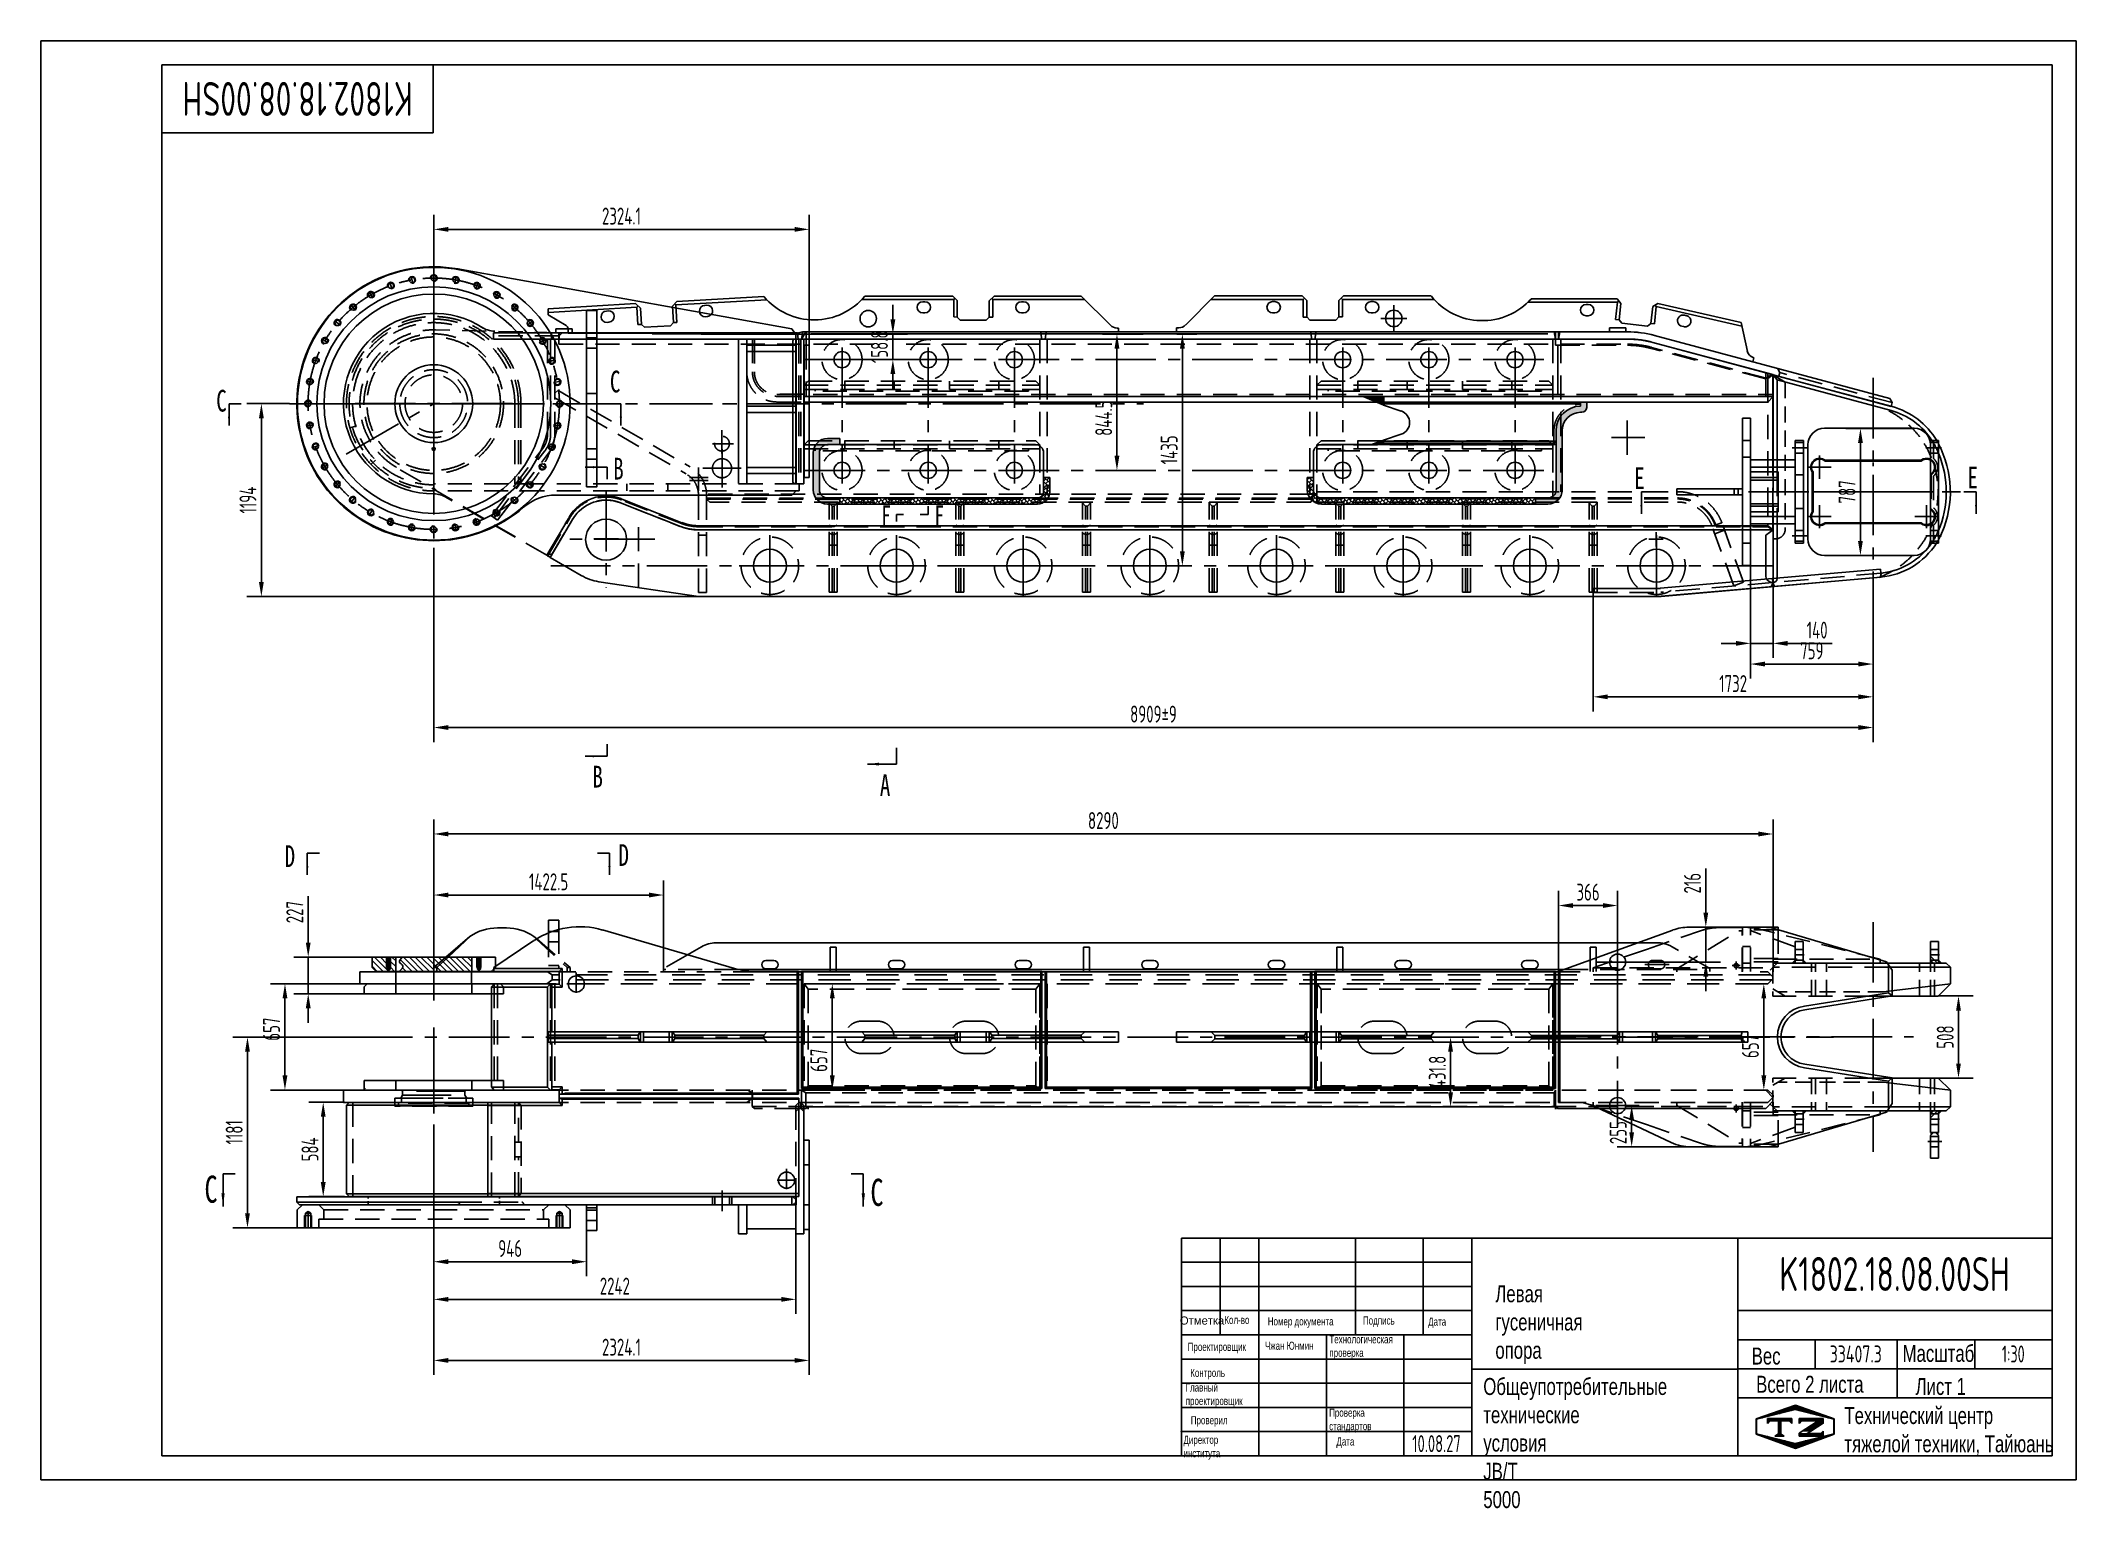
# Model space of a CAD drawing. Header units: millimetres. Extents: x -409 to 12191, y 126 to 9211.
import ezdxf
from ezdxf.enums import TextEntityAlignment as Align

# ---------------------------------------------------------------- set-up
doc = ezdxf.new("R2010")
doc.units = ezdxf.units.MM
doc.header["$LTSCALE"] = 300
doc.linetypes.add('F', pattern=[0.75, 0.5, -0.25])
doc.linetypes.add('G', pattern=[2, 1.25, -0.25, 0.25, -0.25])
for name, color, linetype in [('01', 7, 'Continuous'), ('02', 1, 'Continuous'), ('04', 2, 'F'), ('05', 4, 'G'), ('08', 1, 'Continuous'), ('11', 3, 'Continuous'), ('THICK', 7, 'Continuous')]:
    doc.layers.add(name, color=color, linetype=linetype)
doc.styles.get("Standard").update_dxf_attribs({"font": 'isocp', "width": 0.707, "bigfont": 'intecad.shx'})
doc.dimstyles.new('INTE', dxfattribs={"dimscale": 30, "dimtxt": 3.5, "dimasz": 3, "dimexe": 3, "dimexo": 0, "dimgap": 1, "dimtad": 1, "dimdec": 3, "dimdsep": 46, "dimtxsty": 'Standard', "dimcen": 0, "dimclrd": 1, "dimclre": 1, "dimclrt": 3, "dimaunit": 1, "dimadec": 0, "dimazin": 0, "dimtfac": 1, "dimtdec": 3, "dimtmove": 0, "dimatfit": 0, "dimfxl": 1, "dimarcsym": 0})
pattern_1 = [(135, (12544.284, 3444.37), (14.36841, 14.36841), []), (45, (12544.284, 3444.37), (21.552615, 7.184205), [20.32, -20.32])]

msp = doc.modelspace()

# ---------------------------------------------------------------- texts
at = {"layer": '01', "attachment_point": 1}
for s, insert, char_height, width in [('{\\fArial|b0|i0|c204|p34;\\C3;Левая гусеничная опора}', (8595.3394, 1506.3153), 105, 2.771557), ('{\\fArial|b0|i0|c204|p34;Дата}', (8179.594, 1305.9892), 50, 1.733049), ('{\\fArial|b0|i0|c204|p34;Общеупотребительные\\Pтехнические условия \\fArial|b0|i0|c0|p34;JB/T 5000}', (8520.6127, 932.1712), 105, 2.771557), ('{\\fArial|b0|i0|c204|p34;Директор института}', (6664.9581, 574.5599), 50, 1.733049)]:
    msp.add_mtext(s, dxfattribs=dict(at, insert=insert, char_height=char_height, width=width))
for s, insert, char_height in [('{\\fArial|b0|i0|c204|p34;\\W1;Отметка}', (6642.3814, 1312.9154), 50), ('{\\fArial|b0|i0|c204|p34;Кол-во}', (6917.9358, 1316.3785), 50), ('{\\fArial|b0|i0|c204|p34;Номер документа}', (7186.5581, 1307.7207), 50), ('{\\fArial|b0|i0|c204|p34;Подпись}', (7775.7941, 1312.9154), 50), ('{\\fArial|b0|i0|c204|p34;Проектировщик}', (6690.937, 1149.8513), 50), ('{\\fArial|b0|i0|c204|p34;\\C3;Чжан Юнмин}', (7169.2579, 1156.7776), 50), ('{\\fArial|b0|i0|c204|p34;Технологическая\\Pпроверка}', (7567.8587, 1196.6033), 50), ('{\\fArial|b0|i0|c204|p34;Масштаб}', (11116.0463, 1137.1212), 105), ('{\\fArial|b0|i0|c204|p34;Вес}', (10182.0315, 1120.5062), 105), ('{\\fArial|b0|i0|c204|p34;Главный\\Pпроектировщик}', (6678.8225, 898.3605), 50), ('{\\fArial|b0|i0|c204|p34;Контроль}', (6706.5344, 988.8169), 50), ('{\\fArial|b0|i0|c204|p34;Всего 2 листа}', (10209.7471, 946.0485), 105), ('{\\fArial|b0|i0|c204|p34;Лист 1}', (11196.4214, 932.2027), 105), ('{\\fArial|b0|i0|c204|p34;Технический центр\\Pтяжелой техники, Тайюань}', (10755.7438, 752.2067), 105), ('{\\fArial|b0|i0|c204|p34;Проверил}', (6710.0174, 695.7686), 50), ('{\\fArial|b0|i0|c204|p34;Проверка \\Pстандартов}', (7566.4997, 742.4869), 50), ('{\\fArial|b0|i0|c204|p34;Дата}', (7611.5589, 564.1368), 50)]:
    msp.add_mtext(s, dxfattribs=dict(at, insert=insert, char_height=char_height))
at = {"layer": '11', "width": 0.696129}
msp.add_text('K1802.18.08.00SH', height=210, rotation=180, dxfattribs=at).set_placement((1894.2029, 8955.8653), (468.1486, 8955.8653), align=Align.FIT)
at = {"layer": '11'}
for s, height, width, p, p2 in [('K1802.18.08.00SH', 210, 0.696129, (10353.1486, 1470.8653), (11779.2029, 1470.8653)), ('33407.3', 105, 0.683388, (10665.033, 1028.3653), (10987.3185, 1028.3653)), ('1:30', 105, 0.655288, (11730.6233, 1028.3653), (11871.7282, 1028.3653)), ('10.08.27', 105, 0.642055, (8081.1758, 473.3653), (8381.1758, 473.3653))]:
    msp.add_text(s, height=height, dxfattribs=dict(at, width=width)).set_placement(p, p2, align=Align.FIT)
at = {"layer": '11', "color": 3, "linetype": 'Continuous'}
for s, insert, char_height, width, attachment_point in [('{\\f黑体|b0|i0|c134|p2;C}', (3179.4114, 7031.6425), 134.4, 77.534, 9), ('{\\f黑体|b0|i0|c134|p2;C}', (742.5244, 6912.9234), 134.4, 77.534, 9), ('{\\f黑体|b0|i0|c134|p2;B}', (3199.6578, 6494.4436), 134.4, 77.534, 9), ('{\\f黑体|b0|i0|c134|p2;E}', (9519.5846, 6569.6618), 134.4, 77.534, 3), ('{\\f黑体|b0|i0|c134|p2;E}', (11582.5384, 6573.7159), 134.4, 77.534, 3), ('{\\f黑体|b0|i0|c134|p2;F}', (4853.4926, 6333.5817), 120.96, 69.78024, 3), ('{\\f黑体|b0|i0|c134|p2;F}', (5182.1951, 6333.5817), 120.96, 69.78024, 3), ('{\\f黑体|b0|i0|c134|p2;B}', (3071.2868, 4722.0541), 134.4, 77.534, 3), ('{\\f黑体|b0|i0|c134|p2;A}', (4850.0641, 4670.1979), 134.4, 77.534, 3), ('{\\f黑体|b0|i0|c134|p2;D}', (1165.5642, 4230.09), 134.4, 77.534, 3), ('{\\f黑体|b0|i0|c134|p2;D}', (3232.416, 4236.824), 134.4, 77.534, 3), ('{\\f黑体|b0|i0|c134|p2;C}', (685.7833, 2185.1194), 168, 96.917, 3), ('{\\f黑体|b0|i0|c134|p2;C}', (4807.9659, 2165.5718), 168, 96.917, 3)]:
    msp.add_mtext(s, dxfattribs=dict(at, insert=insert, char_height=char_height, width=width, attachment_point=attachment_point))

# ---------------------------------------------------------------- blocks, each defined once
blk = doc.blocks.new('qw34twqtwqt')
at = {"ltscale": 1.333333}
blk.add_line((-13536, 13788), (-13536, 13712), dxfattribs=at)
at = {"layer": '01'}
for p, q in [((-12379, 13788), (-13536, 13788)), ((-12374, 13712), (-13536, 13712))]:
    blk.add_line(p, q, dxfattribs=at)
at = {"layer": '01', "color": 7, "linetype": 'Continuous', "ltscale": 1.333333}
blk.add_line((-6109, 13712), (-11147, 13712), dxfattribs=at)
at = {"layer": '04', "color": 2, "linetype": 'F', "ltscale": 1.333333}
for p, q in [((-13314, 13712), (-13314, 13788)), ((-12844, 13712), (-12844, 13788)), ((-4821, 13788), (-12379, 13788)), ((-12345, 13763), (-12379, 13788)), ((-12345, 13731), (-12345, 13763)), ((-4796, 13763), (-12303, 13763)), ((-4821, 13788), (-4789, 13756)), ((-4789, 13744), (-4821, 13712)), ((-4789, 13756), (-4789, 13744)), ((-12374, 13712), (-12345, 13731)), ((-4802, 13731), (-12303, 13731))]:
    blk.add_line(p, q, dxfattribs=at)
at = {"layer": '04', "color": 2, "linetype": 'F'}
for p, q in [((-12345, 13763), (-12303, 13763)), ((-12303, 13731), (-12345, 13731)), ((-11075, 13712), (-12303, 13712)), ((-5982, 13712), (-6109, 13712)), ((-4869, 13712), (-4821, 13712))]:
    blk.add_line(p, q, dxfattribs=at)
at = {"layer": '05', "ltscale": 1.333333}
blk.add_line((-13079, 13646), (-13079, 13857), dxfattribs=at)
blk = doc.blocks.new('*D6')
at = {"layer": '08', "color": 1, "lineweight": -2}
for p, q in [((10282, 3372), (10167, 3372)), ((10257, 2805), (10257, 3282)), ((10282, 2715), (10167, 2715))]:
    blk.add_line(p, q, dxfattribs=at)
at = {"layer": '08', "color": 1}
for points in [[(10242, 3282), (10272, 3282), (10257, 3372)], [(10242, 2805), (10272, 2805), (10257, 2715)]]:
    blk.add_solid(points, dxfattribs=at)
at = {"layer": 'Defpoints', "color": 0}
for p in [(10257, 3372), (10282, 3372), (10282, 2715)]:
    blk.add_point(p, dxfattribs=at)
at = {"layer": '08', "color": 3, "insert": (10174, 2985), "char_height": 105, "attachment_point": 5, "rotation": 90}
blk.add_mtext('657', dxfattribs=at)
blk = doc.blocks.new('3t35w3tr23')
for p, q in [((2254, 6692), (2270, 6708)), ((3334, 6692), (2254, 6692)), ((2254, 6143), (2254, 6692)), ((3318, 6708), (2270, 6708)), ((3334, 6143), (2254, 6143)), ((2270, 6127), (2254, 6143)), ((3318, 6127), (3334, 6143))]:
    blk.add_line(p, q)
at = {"layer": '04', "color": 2, "linetype": 'F'}
for p, q in [((2292, 6127), (2292, 6708)), ((3296, 6708), (3296, 6127)), ((3318, 6708), (3318, 6464)), ((3318, 6708), (3334, 6692)), ((3334, 6143), (3334, 6692)), ((3334, 6464), (3296, 6464)), ((3334, 6372), (3296, 6372)), ((3318, 6372), (3318, 6127))]:
    blk.add_line(p, q, dxfattribs=at)
blk = doc.blocks.new('wqtwqwqrwq')
for p, q in [((-6122, 6359), (-6106, 6375)), ((-6122, 6359), (-5127, 6359)), ((-6122, 6359), (-6122, 6325)), ((-6122, 6325), (-3032, 6325)), ((-6106, 6375), (-3032, 6375)), ((-5115, 6375), (-5115, 6371)), ((-3057, 6375), (-3057, 6325)), ((-3032, 6375), (-3032, 6325))]:
    blk.add_line(p, q)
blk.add_arc((-5127, 6371), 12, 270, 0)
at = {"layer": '04', "color": 2, "linetype": 'F'}
for p, q in [((-5681, 6353), (-5681, 6375)), ((-5681, 6325), (-5681, 6337)), ((-4868, 6350), (-4868, 6375)), ((-4868, 6325), (-4868, 6336)), ((-4718, 6371), (-4718, 6375)), ((-3051, 6375), (-3032, 6356)), ((-3051, 6325), (-3032, 6344))]:
    blk.add_line(p, q, dxfattribs=at)
at = {"layer": '04'}
for p, q in [((-5127, 6359), (-4730, 6359)), ((-3548, 6325), (-3548, 6375)), ((-3535, 6325), (-3535, 6375)), ((-3443, 6325), (-3443, 6375)), ((-3430, 6325), (-3430, 6375))]:
    blk.add_line(p, q, dxfattribs=at)
at = {"layer": '04', "color": 2, "linetype": 'F'}
blk.add_arc((-4730, 6371), 12, 270, 0, dxfattribs=at)
at = {"layer": '05', "color": 4, "linetype": 'G'}
for p, q in [((-5274, 6443), (-5274, 6253)), ((-3489, 6286), (-3489, 6415))]:
    blk.add_line(p, q, dxfattribs=at)
blk = doc.blocks.new('*D32')
at = {"layer": '08', "color": 1, "lineweight": -2}
for p, q in [((1567, 3372), (1013, 3372)), ((1103, 3282), (1103, 2805)), ((1549, 2715), (1013, 2715))]:
    blk.add_line(p, q, dxfattribs=at)
at = {"layer": '08', "color": 1}
for points in [[(1088, 3282), (1118, 3282), (1103, 3372)], [(1088, 2805), (1118, 2805), (1103, 2715)]]:
    blk.add_solid(points, dxfattribs=at)
at = {"layer": 'Defpoints', "color": 0}
for p in [(1567, 3372), (1103, 2715), (1549, 2715)]:
    blk.add_point(p, dxfattribs=at)
at = {"layer": '08', "color": 3, "insert": (1020, 3092), "char_height": 105, "attachment_point": 5, "rotation": 90}
blk.add_mtext('657', dxfattribs=at)
blk = doc.blocks.new('*D33')
at = {"layer": '08', "color": 1, "lineweight": -2}
for p, q in [((1247, 3628), (1247, 3914)), ((1643, 3538), (1157, 3538)), ((1247, 3311), (1247, 3538)), ((1592, 3311), (1157, 3311)), ((1247, 3221), (1247, 3131))]:
    blk.add_line(p, q, dxfattribs=at)
at = {"layer": '08', "color": 1}
for points in [[(1232, 3628), (1262, 3628), (1247, 3538)], [(1232, 3221), (1262, 3221), (1247, 3311)]]:
    blk.add_solid(points, dxfattribs=at)
at = {"layer": 'Defpoints', "color": 0}
for p in [(1247, 3538), (1643, 3538), (1592, 3311)]:
    blk.add_point(p, dxfattribs=at)
at = {"layer": '08', "color": 3, "insert": (1164, 3816), "char_height": 105, "attachment_point": 5, "rotation": 90}
blk.add_mtext('227', dxfattribs=at)
blk = doc.blocks.new('*D51')
at = {"layer": '08', "color": 1, "lineweight": -2}
for p, q in [((1471, 2639), (1250, 2639)), ((1340, 2145), (1340, 2549)), ((1471, 2055), (1250, 2055))]:
    blk.add_line(p, q, dxfattribs=at)
at = {"layer": '08', "color": 1}
for points in [[(1325, 2549), (1355, 2549), (1340, 2639)], [(1325, 2145), (1355, 2145), (1340, 2055)]]:
    blk.add_solid(points, dxfattribs=at)
at = {"layer": 'Defpoints', "color": 0}
for p in [(1340, 2639), (1471, 2639), (1471, 2055)]:
    blk.add_point(p, dxfattribs=at)
at = {"layer": '08', "color": 3, "insert": (1258, 2347), "char_height": 105, "attachment_point": 5, "rotation": 90}
blk.add_mtext('584', dxfattribs=at)
blk = doc.blocks.new('*D52')
at = {"layer": '08', "color": 1, "lineweight": -2}
for p, q in [((1518, 3043), (781, 3043)), ((871, 1952), (871, 2953)), ((1179, 1862), (781, 1862))]:
    blk.add_line(p, q, dxfattribs=at)
at = {"layer": '08', "color": 1}
for points in [[(856, 2953), (886, 2953), (871, 3043)], [(856, 1952), (886, 1952), (871, 1862)]]:
    blk.add_solid(points, dxfattribs=at)
at = {"layer": 'Defpoints', "color": 0}
for p in [(871, 3043), (1518, 3043), (1179, 1862)]:
    blk.add_point(p, dxfattribs=at)
at = {"layer": '08', "color": 3, "insert": (789, 2453), "char_height": 105, "attachment_point": 5, "rotation": 90}
blk.add_mtext('1181', dxfattribs=at)
blk = doc.blocks.new('*D56')
at = {"layer": '02', "color": 1, "linetype": 'Continuous', "lineweight": -2}
for p, q in [((2024, 3580), (2024, 4390)), ((2114, 4300), (10224, 4300)), ((10314, 3475), (10314, 4390))]:
    blk.add_line(p, q, dxfattribs=at)
at = {"layer": '02', "color": 1, "linetype": 'Continuous'}
for points in [[(2114, 4315), (2114, 4285), (2024, 4300)], [(10224, 4315), (10224, 4285), (10314, 4300)]]:
    blk.add_solid(points, dxfattribs=at)
at = {"layer": 'Defpoints', "color": 0, "linetype": 'Continuous'}
for p in [(10314, 4300), (2024, 3580), (10314, 3475)]:
    blk.add_point(p, dxfattribs=at)
at = {"layer": '02', "color": 3, "linetype": 'Continuous', "insert": (6169, 4383), "char_height": 105, "attachment_point": 5}
blk.add_mtext('8290', dxfattribs=at)
blk = doc.blocks.new('qw3werwwaeewwrwrwer')
at = {"layer": '02', "linetype": 'Continuous'}
for points in [[(14454, 8341), (14473, 8341), (14473, 8322)], [(14542, 8341), (14523, 8341), (14523, 8322)], [(15311, 8341), (15311, 8322), (15330, 8341)], [(15380, 8341), (15361, 8341), (15361, 8322)]]:
    blk.add_hatch(color=1, dxfattribs=at).paths.add_polyline_path(points)
at = {"ltscale": 0.666667}
for p, q in [((15358, 8544), (14930, 8544)), ((15434, 8468), (15052, 8515)), ((15434, 8468), (15358, 8544)), ((15434, 8366), (15434, 8468))]:
    blk.add_line(p, q, dxfattribs=at)
for p, q in [((15330, 8341), (15311, 8322)), ((15311, 8322), (15311, 8207)), ((15330, 8341), (15361, 8341)), ((15361, 8341), (15361, 8207)), ((15311, 8207), (15361, 8207))]:
    blk.add_line(p, q)
at = {"layer": '01', "color": 7, "linetype": 'Continuous'}
blk.add_line((15409, 8341), (15045, 8341), dxfattribs=at)
at = {"layer": '01'}
for q in [(15052, 8366), (15409, 8341)]:
    blk.add_line((15434, 8366), q, dxfattribs=at)
at = {"layer": '02', "color": 1, "linetype": 'Continuous'}
for p, q in [((14473, 8322), (14454, 8341)), ((14523, 8322), (14542, 8341)), ((15311, 8322), (15311, 8341)), ((15361, 8322), (15380, 8341))]:
    blk.add_line(p, q, dxfattribs=at)
at = {"layer": '04', "color": 2, "linetype": 'F', "ltscale": 0.666667}
for p, q in [((14336, 8366), (14336, 8544)), ((14412, 8544), (14336, 8500)), ((15023, 8519), (14369, 8519)), ((14575, 8544), (14575, 8341)), ((14600, 8544), (14600, 8341)), ((14668, 8544), (14668, 8341)), ((15243, 8544), (15243, 8341)), ((15311, 8544), (15311, 8341)), ((15336, 8544), (15336, 8341))]:
    blk.add_line(p, q, dxfattribs=at)
at = {"layer": '04', "color": 2, "linetype": 'F'}
for p, q in [((14930, 8544), (14336, 8544)), ((15023, 8519), (15052, 8515)), ((14336, 8366), (14361, 8341)), ((15052, 8366), (14336, 8366)), ((15045, 8341), (14361, 8341)), ((14473, 8341), (14523, 8341)), ((14473, 8341), (14473, 8207)), ((14523, 8323), (14473, 8323)), ((14523, 8341), (14523, 8207)), ((15355, 8341), (15311, 8297)), ((15361, 8323), (15313, 8323)), ((14523, 8256), (14473, 8256)), ((14473, 8207), (14523, 8207)), ((15361, 8256), (15311, 8256))]:
    blk.add_line(p, q, dxfattribs=at)
at = {"layer": '05', "color": 4, "linetype": 'G'}
for p, q in [((14529, 8290), (14469, 8290)), ((15367, 8290), (15306, 8290))]:
    blk.add_line(p, q, dxfattribs=at)
blk = doc.blocks.new('erwedfrrfrf')
for p, q in [((3638, 6904), (1949, 6904)), ((1949, 6904), (1949, 6793)), ((3638, 6904), (3638, 6793)), ((1949, 6793), (1981, 6761)), ((3606, 6761), (1981, 6761)), ((3638, 6793), (3606, 6761))]:
    blk.add_line(p, q)
at = {"layer": '04', "color": 2, "linetype": 'F'}
for p, q in [((2082, 6904), (2082, 6850)), ((2082, 6850), (3505, 6850)), ((2114, 6793), (2114, 6850)), ((3473, 6793), (3473, 6850)), ((3505, 6904), (3505, 6850)), ((2114, 6793), (2082, 6761)), ((2114, 6793), (3473, 6793)), ((3473, 6793), (3505, 6761))]:
    blk.add_line(p, q, dxfattribs=at)
blk = doc.blocks.new('3333rrewer')
for p, q in [((3226, 6051), (2362, 6051)), ((2362, 5991), (2362, 6051)), ((3226, 5991), (3226, 6051)), ((2362, 5991), (3226, 5991))]:
    blk.add_line(p, q)
at = {"layer": '02'}
blk.add_line((2369, 6040), (2362, 6047), dxfattribs=at)
at = {"layer": '04', "color": 2, "linetype": 'F'}
for p, q in [((2559, 6051), (2559, 5991)), ((3029, 6051), (3029, 5991))]:
    blk.add_line(p, q, dxfattribs=at)
at = {"layer": '05', "color": 4, "linetype": 'G'}
blk.add_line((2794, 6078), (2794, 5949), dxfattribs=at)
blk = doc.blocks.new('w5wrwtwtwetwtwtw')
for p, q in [((2362, 5455), (3226, 5455)), ((2362, 5455), (2362, 5413)), ((3226, 5455), (3226, 5413)), ((2362, 5413), (2381, 5394)), ((3207, 5394), (2381, 5394)), ((3226, 5413), (3207, 5394))]:
    blk.add_line(p, q)
at = {"layer": '04', "color": 2, "linetype": 'F'}
for p, q in [((2559, 5394), (2559, 5455)), ((3029, 5394), (3029, 5455))]:
    blk.add_line(p, q, dxfattribs=at)
blk = doc.blocks.new('WEWETRW4T')
for p, q in [((-2707, 5797), (-7816, 5797)), ((-8132, 5706), (-8046, 5656)), ((-7597, 5793), (-7647, 5793)), ((-7597, 5741), (-7647, 5741)), ((-6813, 5793), (-6863, 5793)), ((-6813, 5741), (-6863, 5741)), ((-6029, 5793), (-6079, 5793)), ((-6029, 5741), (-6079, 5741)), ((-5245, 5793), (-5295, 5793)), ((-5245, 5741), (-5295, 5741)), ((-4461, 5793), (-4511, 5793)), ((-4461, 5741), (-4511, 5741)), ((-4461, 5741), (-4511, 5741)), ((-3677, 5793), (-3727, 5793)), ((-3677, 5741), (-3727, 5741)), ((-2893, 5793), (-2943, 5793)), ((-2893, 5741), (-2943, 5741)), ((-2253, 5632), (-7957, 5632))]:
    blk.add_line(p, q)
for centre, radius, start, end in [((-7647, 5767), 26, 90, 270), ((-7597, 5767), 26, 270, 90), ((-6863, 5767), 26, 90, 270), ((-6813, 5767), 26, 270, 90), ((-6079, 5767), 26, 90, 270), ((-6029, 5767), 26, 270, 90), ((-5295, 5767), 26, 90, 270), ((-5245, 5767), 26, 270, 90), ((-4511, 5767), 26, 90, 270), ((-4461, 5767), 26, 270, 90), ((-3727, 5767), 26, 90, 270), ((-3677, 5767), 26, 270, 90), ((-2943, 5767), 26, 90, 270), ((-2893, 5767), 26, 270, 90), ((-7957, 5810), 178, 240, 270)]:
    blk.add_arc(centre, radius, start, end)
at = {"layer": '04', "color": 2, "linetype": 'F'}
for p, q in [((-8281, 5810), (-8281, 5791)), ((-7816, 5797), (-8281, 5797)), ((-2707, 5797), (-1804, 5797)), ((-1804, 5810), (-1804, 5791)), ((-8132, 5706), (-8281, 5791)), ((-2109, 5793), (-2159, 5793)), ((-2109, 5741), (-2159, 5741)), ((-1804, 5791), (-2038, 5656)), ((-2253, 5632), (-2127, 5632))]:
    blk.add_line(p, q, dxfattribs=at)
for centre, radius, start, end in [((-2159, 5767), 26, 90, 270), ((-2109, 5767), 26, 270, 90), ((-2127, 5810), 178, 270, 300)]:
    blk.add_arc(centre, radius, start, end, dxfattribs=at)
at = {"layer": '05', "color": 4, "linetype": 'G'}
blk.add_line((-2206, 5767), (-2056, 5767), dxfattribs=at)
blk = doc.blocks.new('*D81')
at = {"layer": '08', "color": 1, "lineweight": -2}
for p, q in [((2024, 3514), (2024, 4012)), ((2114, 3922), (3356, 3922)), ((3446, 3467), (3446, 4012))]:
    blk.add_line(p, q, dxfattribs=at)
at = {"layer": '08', "color": 1}
for points in [[(2114, 3937), (2114, 3907), (2024, 3922)], [(3356, 3937), (3356, 3907), (3446, 3922)]]:
    blk.add_solid(points, dxfattribs=at)
at = {"layer": 'Defpoints', "color": 0}
for p in [(3446, 3922), (2024, 3514), (3446, 3467)]:
    blk.add_point(p, dxfattribs=at)
at = {"layer": '08', "color": 3, "insert": (2735, 4004), "char_height": 105, "attachment_point": 5}
blk.add_mtext('1422.5', dxfattribs=at)
blk = doc.blocks.new('eew')
at = {"layer": '01'}
for p, q in [((17928, 13044), (21466, 13044)), ((17928, 13044), (17928, 12980)), ((17928, 12980), (21466, 12980)), ((18166, 13022), (18144, 13044)), ((18166, 13002), (18144, 12980)), ((18166, 13022), (18721, 13022)), ((18166, 13022), (18166, 13002)), ((18166, 13002), (18721, 13002)), ((18734, 13044), (18721, 13022)), ((18721, 13022), (18721, 13002)), ((18721, 13002), (18734, 12980)), ((18735, 13044), (18933, 13044)), ((18736, 13044), (18736, 12980)), ((18754, 12980), (18754, 13044)), ((18916, 12980), (18916, 13044)), ((18934, 13044), (18934, 12980)), ((18935, 13044), (18949, 13022)), ((18949, 13002), (18935, 12980)), ((18949, 13022), (19505, 13022)), ((18949, 13022), (18949, 13002)), ((18949, 13002), (19505, 13002)), ((19524, 13044), (19505, 13022)), ((19505, 13022), (19505, 13002)), ((19505, 13002), (19524, 12980)), ((20104, 13044), (20125, 13022)), ((20125, 13002), (20104, 12980)), ((20125, 13022), (20657, 13022)), ((20125, 13022), (20125, 13002)), ((20125, 13002), (20657, 13002)), ((20657, 13044), (20880, 13044)), ((20670, 13044), (20657, 13022)), ((20657, 13022), (20657, 13002)), ((20657, 13002), (20670, 12980)), ((20671, 13044), (20671, 12980)), ((20690, 12980), (20690, 13044)), ((20874, 12980), (20874, 13044)), ((20893, 13044), (20893, 12980)), ((20894, 13044), (20908, 13022)), ((20908, 13002), (20894, 12980)), ((20908, 13022), (21424, 13022)), ((20908, 13022), (20908, 13002)), ((20908, 13002), (21424, 13002)), ((21429, 13044), (21424, 13022)), ((21424, 13022), (21424, 13002)), ((21424, 13002), (21429, 12980)), ((21466, 13044), (21466, 12980))]:
    blk.add_line(p, q, dxfattribs=at)
blk = doc.blocks.new('qwqqww')
at = {"layer": '01'}
for p, q in [((7327, 13005), (3796, 13005)), ((3796, 13005), (3796, 12941)), ((4353, 12983), (3796, 12983)), ((4367, 13005), (4353, 12983)), ((4353, 12983), (4353, 12963)), ((4368, 13005), (4368, 12941)), ((4579, 13005), (4381, 13005)), ((4386, 12941), (4386, 13005)), ((4546, 12941), (4546, 13005)), ((4565, 13005), (4565, 12941)), ((4566, 13005), (4580, 12983)), ((5132, 12983), (4580, 12983)), ((4580, 12983), (4580, 12963)), ((5151, 13005), (5132, 12983)), ((5132, 12983), (5132, 12963)), ((5738, 13005), (5757, 12983)), ((6313, 12983), (5757, 12983)), ((5757, 12983), (5757, 12963)), ((6327, 13005), (6313, 12983)), ((6313, 12983), (6313, 12963)), ((6328, 13005), (6328, 12941)), ((6527, 13005), (6329, 13005)), ((6347, 12941), (6347, 13005)), ((6508, 12941), (6508, 13005)), ((6527, 13005), (6527, 12941)), ((6528, 13005), (6542, 12983)), ((7096, 12983), (6542, 12983)), ((6542, 12983), (6542, 12963)), ((7096, 12983), (7118, 13005)), ((7096, 12983), (7096, 12963)), ((7327, 13005), (7327, 12941)), ((4353, 12963), (3796, 12963)), ((7327, 12941), (3796, 12941)), ((4353, 12963), (4367, 12941)), ((4580, 12963), (4566, 12941)), ((5132, 12963), (4580, 12963)), ((5132, 12963), (5151, 12941)), ((5757, 12963), (5738, 12941)), ((6313, 12963), (5757, 12963)), ((6313, 12963), (6327, 12941)), ((6542, 12963), (6528, 12941)), ((7096, 12963), (6542, 12963)), ((7096, 12963), (7118, 12941))]:
    blk.add_line(p, q, dxfattribs=at)
blk = doc.blocks.new('3qwqww')
at = {"layer": '01', "color": 7, "linetype": 'Continuous'}
for p, q in [((3167, 6051), (3152, 6032)), ((3152, 6032), (3152, 5413)), ((3498, 5413), (3498, 6032)), ((3167, 5394), (3152, 5413)), ((3498, 5413), (3517, 5394))]:
    blk.add_line(p, q, dxfattribs=at)
at = {"layer": '04', "color": 2, "linetype": 'F'}
for p, q in [((3167, 5394), (3167, 6051)), ((3188, 5394), (3188, 6051))]:
    blk.add_line(p, q, dxfattribs=at)
at = {"layer": '04'}
for p, q in [((3517, 5394), (3517, 6051)), ((3543, 5394), (3543, 6051))]:
    blk.add_line(p, q, dxfattribs=at)
blk = doc.blocks.new('eewwertwtwwe')
for p, q in [((2413, 5293), (2438, 5318)), ((2413, 5228), (2413, 5293)), ((3150, 5318), (2438, 5318)), ((3175, 5293), (3150, 5318)), ((3175, 5228), (3175, 5293)), ((2413, 5228), (3175, 5228))]:
    blk.add_line(p, q)
at = {"layer": '01', "color": 7, "linetype": 'Continuous'}
blk.add_line((2559, 5318), (2559, 5228), dxfattribs=at)
at = {"layer": '04', "color": 2, "linetype": 'F'}
for p, q in [((2794, 5293), (2794, 5318)), ((2813, 5293), (2794, 5293)), ((2813, 5293), (2813, 5318)), ((3029, 5318), (3029, 5228))]:
    blk.add_line(p, q, dxfattribs=at)
blk = doc.blocks.new('e3eeeww')
for p, q in [((988, 819), (1066, 819)), ((988, 819), (988, 755)), ((988, 755), (1045, 755))]:
    blk.add_line(p, q)
at = {"layer": '04', "color": 2, "linetype": 'F'}
for p, q in [((1058, 755), (1058, 819)), ((1066, 819), (1287, 819)), ((1122, 755), (1122, 819)), ((1268, 755), (1268, 819)), ((1045, 755), (1287, 755))]:
    blk.add_line(p, q, dxfattribs=at)
blk = doc.blocks.new('*D128')
at = {"layer": '08', "color": 1, "lineweight": -2}
for p, q in [((8986, 3448), (8986, 3947)), ((9352, 3626), (9352, 3947)), ((9076, 3857), (9262, 3857))]:
    blk.add_line(p, q, dxfattribs=at)
at = {"layer": '08', "color": 1}
for points in [[(9076, 3872), (9076, 3842), (8986, 3857)], [(9262, 3872), (9262, 3842), (9352, 3857)]]:
    blk.add_solid(points, dxfattribs=at)
at = {"layer": 'Defpoints', "color": 0}
for p in [(9352, 3857), (9352, 3626), (8986, 3448)]:
    blk.add_point(p, dxfattribs=at)
at = {"layer": '08', "color": 3, "insert": (9169, 3940), "char_height": 105, "attachment_point": 5}
blk.add_mtext('366', dxfattribs=at)
blk = doc.blocks.new('*D129')
at = {"layer": '08', "color": 1, "lineweight": -2}
for p, q in [((9898, 3813), (9898, 4087)), ((9794, 3723), (9988, 3723)), ((9898, 3507), (9898, 3723)), ((9486, 3507), (9988, 3507)), ((9898, 3417), (9898, 3327))]:
    blk.add_line(p, q, dxfattribs=at)
at = {"layer": '08', "color": 1}
for points in [[(9883, 3813), (9913, 3813), (9898, 3723)], [(9883, 3417), (9913, 3417), (9898, 3507)]]:
    blk.add_solid(points, dxfattribs=at)
at = {"layer": 'Defpoints', "color": 0}
for p in [(9794, 3723), (9898, 3723), (9486, 3507)]:
    blk.add_point(p, dxfattribs=at)
at = {"layer": '08', "color": 3, "insert": (9815, 3995), "char_height": 105, "attachment_point": 5, "rotation": 90}
blk.add_mtext('216', dxfattribs=at)
blk = doc.blocks.new('*D130')
at = {"layer": '08', "color": 1, "lineweight": -2}
for p, q in [((9486, 2619), (9349, 2619)), ((9439, 2529), (9439, 2454)), ((9807, 2364), (9349, 2364))]:
    blk.add_line(p, q, dxfattribs=at)
at = {"layer": '08', "color": 1}
for points in [[(9424, 2529), (9454, 2529), (9439, 2619)], [(9424, 2454), (9454, 2454), (9439, 2364)]]:
    blk.add_solid(points, dxfattribs=at)
at = {"layer": 'Defpoints', "color": 0}
for p in [(9486, 2619), (9439, 2364), (9807, 2364)]:
    blk.add_point(p, dxfattribs=at)
at = {"layer": '08', "color": 3, "insert": (9356, 2451), "char_height": 105, "attachment_point": 5, "rotation": 90}
blk.add_mtext('255', dxfattribs=at)
blk = doc.blocks.new('wqewweew')
at = {"layer": '04', "color": 2, "linetype": 'F'}
for p, q in [((12504, 7933), (12504, 7914)), ((12504, 7914), (12891, 7679)), ((12910, 7933), (12910, 7679)), ((12910, 7679), (12891, 7679))]:
    blk.add_line(p, q, dxfattribs=at)
blk.add_circle((12872, 7895), 13, dxfattribs=at)
at = {"layer": '05', "color": 4, "linetype": 'G'}
for p, q in [((12847, 7895), (12897, 7895)), ((12872, 7920), (12872, 7870))]:
    blk.add_line(p, q, dxfattribs=at)
blk = doc.blocks.new('*D137')
at = {"layer": '08', "color": 1, "lineweight": -2}
for p, q in [((11336, 3297), (11552, 3297)), ((11462, 2879), (11462, 3207)), ((11336, 2789), (11552, 2789))]:
    blk.add_line(p, q, dxfattribs=at)
at = {"layer": '08', "color": 1}
for points in [[(11447, 3207), (11477, 3207), (11462, 3297)], [(11447, 2879), (11477, 2879), (11462, 2789)]]:
    blk.add_solid(points, dxfattribs=at)
at = {"layer": 'Defpoints', "color": 0}
for p in [(11336, 3297), (11462, 3297), (11336, 2789)]:
    blk.add_point(p, dxfattribs=at)
at = {"layer": '08', "color": 3, "insert": (11380, 3043), "char_height": 105, "attachment_point": 5, "rotation": 90}
blk.add_mtext('508', dxfattribs=at)
blk = doc.blocks.new('wewweww')
at = {"layer": '01'}
blk.add_line((10894, 5043), (10944, 5043), dxfattribs=at)
at = {"layer": '04', "color": 2, "linetype": 'F'}
for p, q in [((10894, 5318), (10894, 5043)), ((10944, 5318), (10944, 5043)), ((10894, 5265), (10944, 5265)), ((10894, 5163), (10944, 5163))]:
    blk.add_line(p, q, dxfattribs=at)
blk = doc.blocks.new('wwewew')
at = {"layer": '04', "color": 2, "linetype": 'F'}
for p, q in [((20219, 6265), (20566, 6384)), ((20665, 6400), (20847, 6400)), ((21667, 6204), (20920, 6391)), ((20219, 6265), (19890, 6152)), ((21003, 6204), (21667, 6204)), ((21003, 6127), (21003, 6204)), ((21003, 6180), (21667, 6180)), ((21667, 6179), (21667, 6204)), ((19890, 6152), (21003, 6152)), ((19890, 6127), (19890, 6152))]:
    blk.add_line(p, q, dxfattribs=at)
for centre, start, end in [((20665, 6095), 90, 108.903), ((20847, 6095), 76.0791, 90)]:
    blk.add_arc(centre, 305, start, end, dxfattribs=at)
blk = doc.blocks.new('*D145')
at = {"layer": '08', "color": 1, "lineweight": -2}
for p, q in [((2024, 1862), (2024, 1329)), ((4266, 1826), (4266, 1329)), ((4176, 1419), (2114, 1419))]:
    blk.add_line(p, q, dxfattribs=at)
at = {"layer": '08', "color": 1}
for points in [[(2114, 1434), (2114, 1404), (2024, 1419)], [(4176, 1434), (4176, 1404), (4266, 1419)]]:
    blk.add_solid(points, dxfattribs=at)
at = {"layer": 'Defpoints', "color": 0}
for p in [(2024, 1862), (4266, 1826), (2024, 1419)]:
    blk.add_point(p, dxfattribs=at)
at = {"layer": '08', "color": 3, "insert": (3145, 1501), "char_height": 105, "attachment_point": 5}
blk.add_mtext('2242', dxfattribs=at)
blk = doc.blocks.new('erw')
for p, q in [((4245, 6887), (4403, 6887)), ((4245, 6887), (4245, 6823)), ((4245, 6823), (4403, 6823)), ((4264, 6823), (4264, 6887)), ((4403, 6887), (4403, 6823))]:
    blk.add_line(p, q)
at = {"layer": '04', "color": 2, "linetype": 'F'}
for p, q in [((4277, 6823), (4277, 6887)), ((4341, 6823), (4341, 6887))]:
    blk.add_line(p, q, dxfattribs=at)
blk = doc.blocks.new('*D147')
at = {"layer": '08', "color": 1, "lineweight": -2}
for p, q in [((2024, 1862), (2024, 1562)), ((2970, 1846), (2970, 1562)), ((2114, 1652), (2880, 1652))]:
    blk.add_line(p, q, dxfattribs=at)
at = {"layer": '08', "color": 1}
for points in [[(2114, 1667), (2114, 1637), (2024, 1652)], [(2880, 1667), (2880, 1637), (2970, 1652)]]:
    blk.add_solid(points, dxfattribs=at)
at = {"layer": 'Defpoints', "color": 0}
for p in [(2024, 1862), (2970, 1846), (2970, 1652)]:
    blk.add_point(p, dxfattribs=at)
at = {"layer": '08', "color": 3, "insert": (2497, 1734), "char_height": 105, "attachment_point": 5}
blk.add_mtext('946', dxfattribs=at)
blk = doc.blocks.new('A$C458C32FF')
for p, q in [((0, 1651), (372, 1651)), ((0, 0), (0, 1651)), ((0, 1643), (372, 1643)), ((436, 1651), (724, 1651)), ((436, 1643), (716, 1643)), ((716, 1643), (724, 1651)), ((716, 1643), (716, 8)), ((724, 1651), (724, 0)), ((0, 8), (372, 8)), ((436, 8), (716, 8)), ((716, 8), (724, 0)), ((372, 0), (0, 0)), ((724, 0), (436, 0))]:
    blk.add_line(p, q)
at = {"layer": '04', "color": 2, "linetype": 'F'}
for p, q in [((372, 1651), (436, 1651)), ((436, 1643), (372, 1643)), ((436, 8), (372, 8)), ((436, 0), (372, 0))]:
    blk.add_line(p, q, dxfattribs=at)
blk = doc.blocks.new('*D190')
at = {"layer": '08', "color": 1, "lineweight": -2}
for p, q in [((2024, 1937), (2024, 951)), ((4348, 1851), (4348, 951)), ((2114, 1041), (4258, 1041))]:
    blk.add_line(p, q, dxfattribs=at)
at = {"layer": '08', "color": 1}
for points in [[(2114, 1056), (2114, 1026), (2024, 1041)], [(4258, 1056), (4258, 1026), (4348, 1041)]]:
    blk.add_solid(points, dxfattribs=at)
at = {"layer": 'Defpoints', "color": 0}
for p in [(2024, 1937), (4348, 1851), (4348, 1041)]:
    blk.add_point(p, dxfattribs=at)
at = {"layer": '08', "color": 3, "insert": (3186, 1123), "char_height": 105, "attachment_point": 5}
blk.add_mtext('2324.1', dxfattribs=at)
blk = doc.blocks.new('*D191')
at = {"layer": '08', "color": 1, "lineweight": -2}
for p, q in [((8293, 3043), (8408, 3043)), ((8318, 2701), (8318, 2953)), ((8269, 2611), (8408, 2611))]:
    blk.add_line(p, q, dxfattribs=at)
at = {"layer": '08', "color": 1}
for points in [[(8303, 2953), (8333, 2953), (8318, 3043)], [(8303, 2701), (8333, 2701), (8318, 2611)]]:
    blk.add_solid(points, dxfattribs=at)
at = {"layer": 'Defpoints', "color": 0}
for p in [(8293, 3043), (8318, 3043), (8269, 2611)]:
    blk.add_point(p, dxfattribs=at)
at = {"layer": '08', "color": 3, "insert": (8236, 2827), "char_height": 105, "attachment_point": 5, "rotation": 90}
blk.add_mtext('431.8', dxfattribs=at)
blk = doc.blocks.new('wqwewwrewwrewer')
for p, q in [((6633, 3542), (5152, 3542)), ((5152, 3515), (5152, 3542)), ((5171, 3496), (5171, 3542)), ((5192, 3536), (5171, 3542)), ((6626, 3536), (5192, 3536)), ((6626, 3536), (6633, 3542)), ((6626, 3220), (6626, 3536)), ((6633, 3542), (6633, 3220)), ((5106, 3515), (5106, 3220)), ((5106, 3515), (5152, 3515)), ((5171, 3496), (5106, 3496)), ((5152, 3515), (5171, 3496)), ((5106, 3156), (5106, 2861)), ((6626, 2783), (6626, 3156)), ((6633, 3156), (6633, 2783)), ((5152, 2783), (4747, 2783)), ((4747, 2758), (4747, 2783)), ((5106, 2880), (5171, 2880)), ((5106, 2861), (5152, 2861)), ((5152, 2861), (5171, 2880)), ((5152, 2861), (5152, 2783)), ((5152, 2783), (5171, 2764)), ((5171, 2880), (5171, 2764)), ((6633, 2783), (6379, 2783)), ((5171, 2764), (4747, 2764)), ((4747, 2758), (4996, 2591)), ((5421, 2525), (6237, 2763))]:
    blk.add_line(p, q)
for centre, start, end in [((6379, 2275), 90, 106.2238), ((5279, 3013), 236.2138, 286.2238)]:
    blk.add_arc(centre, 508, start, end)
at = {"layer": '02', "color": 1, "linetype": 'Continuous'}
for p, q in [((6379, 2783), (6307, 2783)), ((6307, 2783), (6357, 2783))]:
    blk.add_line(p, q, dxfattribs=at)
at = {"layer": '04', "color": 2, "linetype": 'F'}
for p, q in [((6626, 3220), (6626, 3156)), ((6633, 3220), (6633, 3156))]:
    blk.add_line(p, q, dxfattribs=at)
blk = doc.blocks.new('*D194')
at = {"layer": '08', "color": 1, "lineweight": -2}
for p, q in [((4679, 3372), (4401, 3372)), ((4491, 2805), (4491, 3282)), ((4679, 2715), (4401, 2715))]:
    blk.add_line(p, q, dxfattribs=at)
at = {"layer": '08', "color": 1}
for points in [[(4476, 3282), (4506, 3282), (4491, 3372)], [(4476, 2805), (4506, 2805), (4491, 2715)]]:
    blk.add_solid(points, dxfattribs=at)
at = {"layer": 'Defpoints', "color": 0}
for p in [(4491, 3372), (4679, 3372), (4679, 2715)]:
    blk.add_point(p, dxfattribs=at)
at = {"layer": '08', "color": 3, "insert": (4408, 2899), "char_height": 105, "attachment_point": 5, "rotation": 90}
blk.add_mtext('657', dxfattribs=at)
blk = doc.blocks.new('w4w43w')
at = {"layer": '04', "color": 2, "linetype": 'F'}
for p, q in [((-4703, 4915), (-4703, 6375)), ((-4703, 6375), (-4046, 6375)), ((-4671, 6350), (-4703, 6375)), ((-4671, 4940), (-4671, 6350)), ((-4671, 6350), (-4071, 6350)), ((-4071, 6350), (-4046, 6375)), ((-4071, 6350), (-4071, 4940)), ((-4046, 6375), (-4046, 4915)), ((-4473, 5919), (-4473, 6020)), ((-4272, 6020), (-4272, 5919)), ((-4473, 5271), (-4473, 5372)), ((-4272, 5372), (-4272, 5271)), ((-4671, 4940), (-4703, 4915)), ((-4046, 4915), (-4703, 4915)), ((-4071, 4940), (-4671, 4940)), ((-4071, 4940), (-4046, 4915))]:
    blk.add_line(p, q, dxfattribs=at)
for centre, start, end in [((-4372, 6022), 359.0085, 180.9915), ((-4372, 5918), 179.0085, 0.9915), ((-4372, 5374), 359.0085, 180.9915), ((-4372, 5270), 179.0085, 0.9915)]:
    blk.add_arc(centre, 100, start, end, dxfattribs=at)
blk = doc.blocks.new('wwewwe')
at = {"layer": '05'}
blk.add_blockref('w4w43w', (0, 0), dxfattribs=at)
blk = doc.blocks.new('EEEETWWETWEWERT')
for p, q in [((6598, 2765), (8087, 2765)), ((6606, 2757), (6598, 2765)), ((6598, 2478), (6598, 2765)), ((6606, 2757), (8079, 2757)), ((6606, 2478), (6606, 2757)), ((8079, 2757), (8087, 2765)), ((8079, 2478), (8079, 2757)), ((8087, 2765), (8087, 2478)), ((6598, 2041), (6598, 2414)), ((6606, 2041), (6606, 2414)), ((8079, 2041), (8079, 2414)), ((8087, 2414), (8087, 2041)), ((8087, 2041), (6598, 2041))]:
    blk.add_line(p, q)
at = {"layer": '04', "color": 2, "linetype": 'F'}
for p, q in [((6598, 2478), (6598, 2414)), ((6606, 2414), (6606, 2478)), ((8079, 2479), (8079, 2414)), ((8087, 2478), (8087, 2414))]:
    blk.add_line(p, q, dxfattribs=at)
blk = doc.blocks.new('2WQ3322332332')
at = {"layer": '01'}
for p, q in [((4597, 16583), (2673, 16583)), ((2673, 16583), (2673, 16000)), ((4597, 16564), (2673, 16564)), ((4597, 16583), (4597, 15973)), ((2673, 16019), (3132, 16019)), ((3113, 16000), (3132, 16019)), ((3132, 16019), (3132, 15980)), ((2673, 16000), (3113, 16000)), ((3113, 16000), (3113, 15973)), ((3113, 16000), (3113, 15973)), ((3132, 15980), (3113, 15973)), ((4597, 15973), (3113, 15973)), ((4597, 15980), (3132, 15980))]:
    blk.add_line(p, q, dxfattribs=at)
at = {"layer": '04', "color": 2, "linetype": 'F'}
blk.add_line((2695, 16583), (2695, 16000), dxfattribs=at)
blk = doc.blocks.new('weweerww')
for p, q in [((5742, 6847), (5971, 6847)), ((5971, 6797), (5971, 6847)), ((5197, 6797), (5971, 6797))]:
    blk.add_line(p, q)
at = {"layer": '01', "color": 7, "linetype": 'Continuous'}
blk.add_line((5196, 6816), (5215, 6797), dxfattribs=at)
at = {"layer": '04', "color": 2, "linetype": 'F'}
for p, q in [((5158, 6828), (5177, 6847)), ((5158, 6816), (5158, 6828)), ((5158, 6828), (5196, 6828)), ((5177, 6797), (5158, 6816)), ((5158, 6816), (5196, 6816)), ((5177, 6847), (5742, 6847)), ((5196, 6828), (5197, 6829)), ((5196, 6828), (5196, 6816)), ((5197, 6829), (5215, 6847))]:
    blk.add_line(p, q, dxfattribs=at)
at = {"layer": '04'}
blk.add_line((5177, 6797), (5197, 6797), dxfattribs=at)
blk = doc.blocks.new('wqwwwwerrtrrrr')
blk.add_line((2394, -3044), (2394, -3120))
at = {"layer": '01', "color": 7, "linetype": 'Continuous'}
for p, q in [((3728, -3044), (2394, -3044)), ((3729, -3120), (2394, -3120))]:
    blk.add_line(p, q, dxfattribs=at)
at = {"layer": '04', "color": 2, "linetype": 'F'}
for p, q in [((11211, -3044), (3728, -3044)), ((11211, -3120), (3729, -3120)), ((4925, -3069), (4890, -3044)), ((4896, -3120), (4925, -3101)), ((11211, -3044), (11243, -3076)), ((11243, -3088), (11211, -3120)), ((11243, -3076), (11243, -3088))]:
    blk.add_line(p, q, dxfattribs=at)
at = {"layer": '04'}
blk.add_line((4925, -3069), (4925, -3101), dxfattribs=at)
at = {"layer": '05', "color": 4, "linetype": 'G'}
blk.add_line((2953, -3186), (2953, -2975), dxfattribs=at)
blk = doc.blocks.new('e')
at = {"layer": '01', "color": 7, "linetype": 'Continuous'}
for p, q in [((4624, -1866), (4669, -1866)), ((9321, -1866), (10609, -1866))]:
    blk.add_line(p, q, dxfattribs=at)
at = {"layer": '04', "color": 2, "linetype": 'F'}
for p, q in [((4336, -1879), (4349, -1866)), ((4336, -1879), (10622, -1879)), ((4336, -1980), (4336, -1879)), ((10609, -1866), (10654, -1911)), ((4667, -1964), (9300, -1964)), ((9581, -1980), (10609, -1980)), ((10654, -1935), (10609, -1980)), ((10654, -1935), (10654, -1911))]:
    blk.add_line(p, q, dxfattribs=at)
at = {"layer": '04'}
for p, q in [((4624, -1866), (4349, -1866)), ((4641, -1980), (4641, -1866)), ((4667, -1964), (4667, -1879)), ((9300, -1964), (9300, -1879)), ((9308, -1980), (9308, -1877)), ((4641, -1980), (4667, -1964)), ((9300, -1964), (9308, -1980))]:
    blk.add_line(p, q, dxfattribs=at)
blk = doc.blocks.new('qwewqeww')
for p, q in [((34580, 6563), (34131, 6563)), ((35341, 6349), (34652, 6554)), ((33539, 6315), (34008, 6537)), ((35341, 6349), (35376, 6296)), ((35354, 6329), (35354, 6157)), ((33310, 6288), (33310, 5478)), ((33310, 6288), (33416, 6288)), ((33318, 6288), (33318, 5476)), ((35376, 6296), (35376, 6137)), ((35354, 6157), (34833, 6074)), ((35376, 6137), (34836, 6052)), ((35354, 6157), (35376, 6137)), ((35354, 5610), (34833, 5693)), ((35376, 5629), (34836, 5715)), ((35354, 5610), (35376, 5629)), ((35354, 5437), (35354, 5610)), ((35376, 5470), (35376, 5629)), ((34018, 5221), (33310, 5478)), ((35341, 5418), (35376, 5470)), ((35341, 5418), (34652, 5213)), ((34580, 5204), (34118, 5204))]:
    blk.add_line(p, q)
for centre, radius, start, end in [((34131, 6258), 305, 90, 113.881), ((34580, 6258), 305, 76.3183, 90), ((33416, 6593), 305, 270, 293.881), ((34857, 5883), 192, 97.2449, 262.7551), ((34857, 5883), 170, 97.2449, 262.7551), ((34118, 5509), 305, 250.8393, 270), ((34580, 5509), 305, 270, 283.6817)]:
    blk.add_arc(centre, radius, start, end)
at = {"layer": '05', "color": 4, "linetype": 'G'}
blk.add_line((33200, 5883), (35507, 5883), dxfattribs=at)
blk = doc.blocks.new('WEWEWEERT')
at = {"layer": '01', "color": 7, "linetype": 'Continuous'}
for p, q in [((10785, 2504), (10876, 2504)), ((10876, 2504), (10876, 2518))]:
    blk.add_line(p, q, dxfattribs=at)
at = {"layer": '04', "color": 2, "linetype": 'F'}
for p, q in [((10876, 2717), (10704, 2717)), ((10876, 2697), (10704, 2697)), ((10876, 2518), (10876, 2717)), ((10876, 2519), (10704, 2519)), ((10704, 2504), (10785, 2504))]:
    blk.add_line(p, q, dxfattribs=at)
blk = doc.blocks.new('qwerqwer')
at = {"layer": '01'}
for p, q in [((2543, 13184), (2276, 13289)), ((1842, 12952), (1980, 13187)), ((2647, 13143), (2589, 13166)), ((9411, 13122), (2759, 13122)), ((9411, 13122), (9366, 13090)), ((9411, 13122), (9411, 12797)), ((9366, 13090), (9366, 12837)), ((1842, 12952), (2034, 12840)), ((2759, 12709), (2142, 12801)), ((9400, 12770), (8718, 12710)), ((9411, 12797), (9400, 12770)), ((9411, 12797), (9406, 12797)), ((8687, 12709), (2759, 12709))]:
    blk.add_line(p, q, dxfattribs=at)
for centre, radius, start, end in [((2188, 13065), 241, 68.512, 149.5479), ((2759, 13427), 305, 248.512, 270), ((2188, 13103), 305, 239.6844, 261.4749), ((9406, 12837), 40, 180, 270), ((6335, 13065), 356, 270, 275.0015), ((8687, 13065), 356, 270, 275.0015)]:
    blk.add_arc(centre, radius, start, end, dxfattribs=at)
at = {"layer": '02', "color": 1, "linetype": 'Continuous'}
for q in [(9400, 12770), (9411, 12797)]:
    blk.add_line((9411, 12771), q, dxfattribs=at)
at = {"layer": '05'}
for p, q in [((2188, 13366), (2188, 12764)), ((2188, 13145), (2188, 13062)), ((2489, 13065), (1887, 13065)), ((3202, 13043), (3202, 12758)), ((3986, 13043), (3986, 12758)), ((4770, 13043), (4770, 12758)), ((5554, 13043), (5554, 12758)), ((6338, 13043), (6338, 12758)), ((7122, 13043), (7122, 12758)), ((7906, 13043), (7906, 12758)), ((8707, 13065), (8666, 13065)), ((8687, 13085), (8687, 13045)), ((8690, 13065), (8690, 12758)), ((3344, 12900), (3059, 12900)), ((4128, 12900), (3843, 12900)), ((4912, 12900), (4627, 12900)), ((5693, 12900), (5408, 12900)), ((6477, 12900), (6192, 12900)), ((7261, 12900), (6976, 12900)), ((8045, 12900), (7760, 12900)), ((8829, 12900), (8544, 12900))]:
    blk.add_line(p, q, dxfattribs=at)
at = {"layer": '05', "color": 4, "linetype": 'G'}
blk.add_line((9414, 12900), (1845, 12900), dxfattribs=at)
blk = doc.blocks.new('*D212')
at = {"layer": '08', "color": 1, "lineweight": -2}
for p, q in [((2024, 6071), (2024, 4869)), ((10933, 5756), (10933, 4869)), ((2114, 4959), (10843, 4959))]:
    blk.add_line(p, q, dxfattribs=at)
at = {"layer": '08', "color": 1}
for points in [[(2114, 4974), (2114, 4944), (2024, 4959)], [(10843, 4974), (10843, 4944), (10933, 4959)]]:
    blk.add_solid(points, dxfattribs=at)
at = {"layer": 'Defpoints', "color": 0}
for p in [(2024, 6071), (10933, 5756), (10933, 4959)]:
    blk.add_point(p, dxfattribs=at)
at = {"layer": '08', "color": 3, "insert": (6479, 5042), "char_height": 105, "attachment_point": 5}
blk.add_mtext('8909{\\C3;%%p9}', dxfattribs=at)
blk = doc.blocks.new('w4weeee')
blk.add_line((3493, 13726), (3527, 13735))
at = {"layer": '01'}
blk.add_line((3569, 15065), (3569, 15103), dxfattribs=at)
at = {"layer": '01', "color": 7, "linetype": 'Continuous'}
for centre, radius, start, end in [((2794, 14665), 559, 56.7873, 270), ((3175, 15265), 152, 234.6515, 268.5531), ((2794, 13954), 152, 60.0503, 90)]:
    blk.add_arc(centre, radius, start, end, dxfattribs=at)
at = {"layer": '02', "color": 1, "linetype": 'Continuous'}
blk.add_line((3498, 13723), (3493, 13726), dxfattribs=at)
at = {"layer": '04', "color": 2, "linetype": 'F'}
for p, q in [((3569, 15103), (3171, 15113)), ((4766, 15065), (3569, 15065)), ((4731, 15065), (4731, 14862)), ((4766, 15065), (4766, 14862)), ((4918, 14710), (11084, 14710)), ((4918, 14675), (11052, 14675)), ((11052, 14675), (11084, 14710)), ((3493, 13726), (2869, 14085)), ((4320, 13905), (3949, 14051)), ((4327, 13922), (3956, 14068)), ((4329, 13928), (3958, 14074)), ((3493, 13726), (3631, 13961)), ((3501, 13728), (3636, 13958)), ((3527, 13735), (3653, 13949)), ((4432, 13909), (11052, 13909)), ((4432, 13903), (11052, 13903)), ((4432, 13884), (11084, 13884)), ((3493, 13726), (3527, 13735))]:
    blk.add_line(p, q, dxfattribs=at)
for centre, radius in [((2794, 14665), 178), ((4578, 14265), 59)]:
    blk.add_circle(centre, radius, dxfattribs=at)
for centre, radius, start, end in [((4918, 14862), 187, 180, 270), ((4918, 14862), 152, 180, 270), ((3861, 13827), 266, 68.512, 149.5479), ((3861, 13827), 260, 68.512, 149.5479), ((3861, 13827), 241, 68.512, 149.5479), ((4432, 14189), 305, 248.512, 270), ((4432, 14189), 286, 248.512, 270), ((4432, 14189), 280, 248.512, 270)]:
    blk.add_arc(centre, radius, start, end, dxfattribs=at)
at = {"layer": '05'}
for p, q in [((2794, 15233), (2794, 14178)), ((3281, 14665), (2307, 14665)), ((4578, 14384), (4578, 14146)), ((4697, 14265), (4459, 14265)), ((3861, 13903), (3861, 13750)), ((3937, 13827), (3784, 13827)), ((3885, 13827), (3836, 13827)), ((3861, 13851), (3861, 13802))]:
    blk.add_line(p, q, dxfattribs=at)
at = {"layer": '05', "color": 4, "linetype": 'G'}
for p, q in [((4432, 14143), (4432, 14269)), ((4376, 14207), (4492, 14207))]:
    blk.add_line(p, q, dxfattribs=at)
blk = doc.blocks.new('ewwe')
for p, q in [((2439, 14125), (2413, 14080)), ((2439, 14125), (7072, 14125)), ((7072, 14125), (7080, 14080)), ((2108, 14080), (7525, 14080)), ((8426, 13861), (7683, 14060))]:
    blk.add_line(p, q)
blk.add_arc((7525, 13470), 610, 75.029, 90)
at = {"layer": '04', "color": 2, "linetype": 'F'}
for p, q in [((2121, 14080), (2121, 13877)), ((7080, 14080), (7080, 14042)), ((7080, 14042), (7525, 14042)), ((8381, 13834), (7673, 14023)), ((8381, 13725), (8381, 13873)), ((8426, 13861), (8426, 13725)), ((2260, 13738), (8426, 13738))]:
    blk.add_line(p, q, dxfattribs=at)
at = {"layer": '04'}
blk.add_line((8419, 13863), (8381, 13834), dxfattribs=at)
at = {"layer": '04', "color": 2, "linetype": 'F'}
for centre, radius, start, end in [((7525, 13470), 572, 75.029, 90), ((2260, 13877), 139, 180, 270)]:
    blk.add_arc(centre, radius, start, end, dxfattribs=at)
blk = doc.blocks.new('ereeryyyyyy')
at = {"layer": '01', "color": 7, "linetype": 'Continuous'}
for p, q in [((8985, 9763), (9356, 9909)), ((8882, 9744), (2262, 9744)), ((9821, 9561), (9683, 9796))]:
    blk.add_line(p, q, dxfattribs=at)
blk.add_arc((9453, 9662), 266, 30.4521, 111.488, dxfattribs=at)
at = {"layer": '04', "color": 2, "linetype": 'F'}
for p, q in [((2262, 10655), (2982, 10848)), ((9745, 10900), (3131, 10900)), ((7597, 10868), (3131, 10868)), ((9745, 10868), (7742, 10868)), ((9745, 10938), (10509, 10957)), ((9745, 10938), (9745, 10868)), ((2262, 10655), (2230, 10680)), ((2262, 10655), (2262, 10688)), ((2262, 10655), (2262, 9744)), ((9821, 9561), (10751, 10105)), ((8987, 9758), (9358, 9904)), ((2262, 9744), (2230, 9719)), ((2262, 9738), (2230, 9719)), ((2262, 9744), (2262, 9738)), ((9813, 9563), (9677, 9793)), ((9821, 9561), (9787, 9570)), ((9816, 9558), (9799, 9549)), ((9816, 9558), (9821, 9561))]:
    blk.add_line(p, q, dxfattribs=at)
for centre, radius in [((10520, 10500), 210), ((8736, 10100), 59)]:
    blk.add_circle(centre, radius, dxfattribs=at)
for centre, radius, start, end in [((3131, 10290), 610, 90, 105.0069), ((3131, 10290), 578, 90, 105.0069), ((10520, 10500), 457, 300.3169, 91.4147), ((9453, 9662), 260, 30.4521, 111.488), ((8882, 10024), 280, 270, 291.488)]:
    blk.add_arc(centre, radius, start, end, dxfattribs=at)
at = {"layer": '05', "color": 4, "linetype": 'G'}
for p, q in [((10520, 10987), (10520, 10013)), ((10033, 10500), (11007, 10500)), ((8736, 10219), (8736, 9981)), ((8617, 10100), (8855, 10100)), ((8882, 9960), (8882, 10086)), ((8938, 10024), (8822, 10024)), ((9429, 9662), (9478, 9662)), ((9453, 9686), (9453, 9637))]:
    blk.add_line(p, q, dxfattribs=at)
blk = doc.blocks.new('55555')
at = {"layer": '04', "color": 2, "linetype": 'F'}
for p, q in [((12462, -2662), (8703, -2662)), ((8703, -2693), (8703, -2662)), ((12453, -2687), (8703, -2687)), ((12450, -2693), (8703, -2693)), ((8703, -2693), (8722, -2712)), ((12443, -2712), (8722, -2712)), ((12443, -2712), (12462, -2662))]:
    blk.add_line(p, q, dxfattribs=at)
blk = doc.blocks.new('1q3wwww')
at = {"layer": '01'}
for p, q in [((9065, 13221), (9607, 13253)), ((9065, 13199), (9615, 13231)), ((9607, 13253), (9637, 13225)), ((9615, 13231), (9622, 13239)), ((9615, 13231), (9621, 13123)), ((9835, 13237), (9862, 13267)), ((9835, 13237), (9841, 13136)), ((9857, 13245), (9849, 13252)), ((9857, 13245), (10420, 13277)), ((9857, 13245), (9863, 13137)), ((9862, 13267), (10401, 13298)), ((10034, 13242), (10047, 13243)), ((11007, 13278), (11576, 13278)), ((11026, 13300), (11570, 13300)), ((11398, 13265), (11385, 13265)), ((11570, 13300), (11598, 13272)), ((11576, 13279), (11584, 13286)), ((11576, 13279), (11576, 13171)), ((11598, 13272), (11598, 13170)), ((11796, 13271), (11826, 13300)), ((11796, 13170), (11796, 13271)), ((11818, 13278), (11811, 13286)), ((11818, 13278), (12387, 13278)), ((11818, 13278), (11818, 13170)), ((11826, 13300), (12365, 13300)), ((11995, 13265), (12008, 13265)), ((12365, 13300), (12546, 13120)), ((9438, 13208), (9426, 13207)), ((9430, 13137), (9443, 13138)), ((9643, 13124), (9621, 13123)), ((9637, 13225), (9643, 13124)), ((9643, 13124), (9663, 13107)), ((9663, 13107), (9823, 13116)), ((9823, 13116), (9841, 13136)), ((9863, 13137), (9841, 13136)), ((10051, 13173), (10039, 13172)), ((11385, 13195), (11398, 13195)), ((11598, 13170), (11576, 13171)), ((11598, 13170), (11617, 13151)), ((11617, 13151), (11777, 13151)), ((11777, 13151), (11796, 13170)), ((11796, 13170), (11818, 13170)), ((12008, 13195), (11995, 13195)), ((9189, 13096), (9189, 13071)), ((9189, 13071), (10607, 13071)), ((10607, 13071), (10641, 13078)), ((10641, 13078), (12596, 13078)), ((12588, 13102), (12596, 13102)), ((12596, 13102), (12596, 13077))]:
    blk.add_line(p, q, dxfattribs=at)
at = {"layer": '01', "color": 7, "linetype": 'Continuous'}
for p, q in [((9065, 13221), (9065, 13183)), ((9065, 13183), (9177, 13118))]:
    blk.add_line(p, q, dxfattribs=at)
at = {"layer": '01'}
blk.add_circle((11047, 13160), 51, dxfattribs=at)
for centre, radius, start, end in [((10037, 13207), 35, 93.2994, 273.2994), ((10049, 13208), 35, 273.2994, 93.2994), ((10713, 13558), 406, 219.8205, 320.546), ((11385, 13230), 35, 90, 270), ((11398, 13230), 35, 270, 90), ((11995, 13230), 35, 90, 270), ((12008, 13230), 35, 270, 90), ((9428, 13172), 35, 93.2994, 273.2994), ((9440, 13173), 35, 273.2994, 93.2994), ((12588, 13162), 60, 225, 270)]:
    blk.add_arc(centre, radius, start, end, dxfattribs=at)
at = {"layer": '01', "color": 7, "linetype": 'Continuous'}
blk.add_arc((9164, 13096), 25, 0, 59.626, dxfattribs=at)
blk = doc.blocks.new('WREQWRTWQ E')
for p, q in [((5762, 13090), (5770, 13135)), ((5770, 13135), (7405, 13135)), ((7413, 13090), (7405, 13135)), ((5762, 13090), (7413, 13090))]:
    blk.add_line(p, q)
blk = doc.blocks.new('WEWEWRET')
for p, q in [((18532, 10205), (18524, 10160)), ((18524, 10160), (18950, 10160)), ((18532, 10205), (18950, 10205)), ((20584, 9744), (19108, 10140)), ((20574, 9793), (19119, 10183)), ((20574, 9793), (20590, 9767)), ((20590, 9767), (20584, 9744))]:
    blk.add_line(p, q)
blk.add_arc((18950, 9550), 655, 75.0112, 90)
at = {"layer": '02', "color": 1, "linetype": 'Continuous'}
blk.add_line((18524, 10160), (18524, 10205), dxfattribs=at)
at = {"layer": '04', "color": 2, "linetype": 'F'}
for p, q in [((19879, 9980), (19894, 9953)), ((19894, 9953), (19888, 9931)), ((20590, 9767), (19894, 9953))]:
    blk.add_line(p, q, dxfattribs=at)
blk = doc.blocks.new('wreerere')
at = {"layer": '01'}
for p, q in [((13999, 12562), (13820, 12383)), ((14548, 12540), (13977, 12540)), ((14541, 12562), (13999, 12562)), ((14371, 12527), (14358, 12527)), ((14541, 12562), (14570, 12533)), ((14548, 12540), (14556, 12548)), ((14548, 12431), (14548, 12540)), ((14570, 12432), (14570, 12533)), ((14797, 12562), (14768, 12533)), ((14768, 12432), (14768, 12533)), ((14790, 12540), (14783, 12548)), ((15357, 12540), (14790, 12540)), ((14790, 12432), (14790, 12540)), ((15338, 12562), (14797, 12562)), ((14968, 12527), (14981, 12527)), ((16493, 12523), (15938, 12523)), ((16491, 12545), (15959, 12545)), ((16298, 12510), (16311, 12510)), ((16481, 12416), (16493, 12523)), ((16514, 12516), (16491, 12545)), ((16493, 12523), (16502, 12531)), ((16503, 12414), (16514, 12516)), ((16699, 12392), (16711, 12497)), ((16742, 12516), (16711, 12497)), ((16721, 12389), (16733, 12496)), ((16733, 12496), (16726, 12506)), ((16733, 12496), (17263, 12374)), ((16742, 12516), (17258, 12398)), ((13777, 12365), (13762, 12365)), ((13762, 12365), (13762, 12340)), ((14358, 12457), (14371, 12457)), ((14570, 12431), (14548, 12431)), ((14589, 12413), (14570, 12432)), ((14749, 12413), (14589, 12413)), ((14768, 12432), (14749, 12413)), ((14768, 12432), (14790, 12432)), ((14981, 12457), (14968, 12457)), ((16311, 12440), (16298, 12440)), ((16481, 12416), (16503, 12414)), ((16519, 12393), (16503, 12414)), ((16678, 12375), (16519, 12393)), ((16678, 12375), (16699, 12392)), ((16721, 12389), (16699, 12392)), ((16904, 12372), (16891, 12374)), ((16907, 12443), (16919, 12440)), ((17258, 12398), (17297, 12219)), ((16553, 12340), (13762, 12340)), ((17331, 12155), (17337, 12180)), ((17337, 12180), (17333, 12182))]:
    blk.add_line(p, q, dxfattribs=at)
blk.add_circle((15108, 12423), 51, dxfattribs=at)
for centre, radius, start, end in [((14358, 12492), 35, 90, 270), ((14371, 12492), 35, 270, 90), ((14968, 12492), 35, 90, 270), ((14981, 12492), 35, 270, 90), ((15656, 12815), 406, 218.5191, 318.3447), ((16298, 12475), 35, 90, 270), ((16311, 12475), 35, 270, 90), ((13777, 12425), 60, 270, 315), ((16899, 12409), 35, 77.0935, 257.0935), ((16912, 12406), 35, 257.0935, 77.0935), ((16553, 11685), 655, 75.1193, 90), ((17345, 12230), 50, 192.0935, 255.1223)]:
    blk.add_arc(centre, radius, start, end, dxfattribs=at)
at = {"layer": '05'}
for p, q in [((15108, 12504), (15108, 12342)), ((15027, 12423), (15189, 12423))]:
    blk.add_line(p, q, dxfattribs=at)
at = {"layer": '05', "color": 4, "linetype": 'G'}
blk.add_line((16553, 11791), (16553, 11578), dxfattribs=at)
blk = doc.blocks.new('*D213')
at = {"layer": '08', "color": 1, "lineweight": -2}
for p, q in [((10174, 5961), (10174, 5262)), ((10933, 5756), (10933, 5262)), ((10264, 5352), (10843, 5352))]:
    blk.add_line(p, q, dxfattribs=at)
at = {"layer": '08', "color": 1}
for points in [[(10264, 5367), (10264, 5337), (10174, 5352)], [(10843, 5367), (10843, 5337), (10933, 5352)]]:
    blk.add_solid(points, dxfattribs=at)
at = {"layer": 'Defpoints', "color": 0}
for p in [(10174, 5961), (10933, 5756), (10933, 5352)]:
    blk.add_point(p, dxfattribs=at)
at = {"layer": '08', "color": 3, "insert": (10554, 5434), "char_height": 105, "attachment_point": 5}
blk.add_mtext('759', dxfattribs=at)
blk = doc.blocks.new('rrryerueut')
for p, q in [((12856, 13082), (11493, 12964)), ((12860, 13032), (11498, 12914)), ((12856, 13082), (12860, 13032)), ((11078, 12962), (11467, 12962)), ((11078, 12962), (11078, 12912)), ((11078, 12912), (11467, 12912))]:
    blk.add_line(p, q)
for radius in [306, 356]:
    blk.add_arc((11467, 13268), radius, 270, 275.2422)
at = {"layer": '04', "color": 2, "linetype": 'F'}
for p, q in [((12858, 13057), (11496, 12939)), ((12188, 13024), (12192, 12974)), ((11078, 12937), (11467, 12937))]:
    blk.add_line(p, q, dxfattribs=at)
at = {"layer": '05'}
for p, q in [((11511, 13268), (11423, 13268)), ((11467, 13312), (11467, 13223))]:
    blk.add_line(p, q, dxfattribs=at)
at = {"layer": '05', "color": 4, "linetype": 'G'}
blk.add_line((11467, 13296), (11467, 13230), dxfattribs=at)
blk = doc.blocks.new('*D214')
at = {"layer": '08', "color": 1, "lineweight": -2}
for p, q in [((9201, 5770), (9201, 5059)), ((10933, 5756), (10933, 5059)), ((9291, 5149), (10843, 5149))]:
    blk.add_line(p, q, dxfattribs=at)
at = {"layer": '08', "color": 1}
for points in [[(9291, 5164), (9291, 5134), (9201, 5149)], [(10843, 5164), (10843, 5134), (10933, 5149)]]:
    blk.add_solid(points, dxfattribs=at)
at = {"layer": 'Defpoints', "color": 0}
for p in [(9201, 5770), (10933, 5756), (10933, 5149)]:
    blk.add_point(p, dxfattribs=at)
at = {"layer": '08', "color": 3, "insert": (10067, 5231), "char_height": 105, "attachment_point": 5}
blk.add_mtext('1732', dxfattribs=at)
blk = doc.blocks.new('*D215')
at = {"layer": '08', "color": 1, "lineweight": -2}
for p, q in [((10174, 5961), (10174, 5390)), ((10314, 5858), (10314, 5390)), ((10084, 5480), (9994, 5480)), ((10174, 5480), (10314, 5480)), ((10404, 5480), (10680, 5480))]:
    blk.add_line(p, q, dxfattribs=at)
at = {"layer": '08', "color": 1}
for points in [[(10084, 5495), (10084, 5465), (10174, 5480)], [(10404, 5495), (10404, 5465), (10314, 5480)]]:
    blk.add_solid(points, dxfattribs=at)
at = {"layer": 'Defpoints', "color": 0}
for p in [(10174, 5961), (10314, 5858), (10314, 5480)]:
    blk.add_point(p, dxfattribs=at)
at = {"layer": '08', "color": 3, "insert": (10587, 5562), "char_height": 105, "attachment_point": 5}
blk.add_mtext('140', dxfattribs=at)
blk = doc.blocks.new('ERERERER')
at = {"layer": '01', "color": 7, "linetype": 'Continuous'}
for p, q in [((-3717, 2580), (-3162, 2580)), ((-3060, 1895), (-3060, 2478)), ((-3717, 1793), (-3162, 1793))]:
    blk.add_line(p, q, dxfattribs=at)
for centre, start, end in [((-3717, 2478), 90, 180), ((-3162, 2478), 0, 90), ((-3717, 1895), 180, 270), ((-3162, 1895), 270, 0)]:
    blk.add_arc(centre, 102, start, end, dxfattribs=at)
blk = doc.blocks.new('A$C63BF3C51')
for p, q in [((0, 1489), (0, 0)), ((0, 1489), (45, 1481)), ((45, 1481), (45, 8)), ((0, 0), (45, 8))]:
    blk.add_line(p, q)
at = {"layer": '02', "color": 1, "linetype": 'Continuous'}
blk.add_line((0, 0), (45, 0), dxfattribs=at)
blk = doc.blocks.new('wwtereer')
at = {"layer": '04', "color": 2, "linetype": 'F'}
for p, q in [((9949, 14122), (9974, 14147)), ((9949, 14097), (9949, 14122)), ((9949, 14122), (11409, 14122)), ((9974, 14147), (11384, 14147)), ((10202, 14147), (10202, 14097)), ((10507, 14147), (10507, 14097)), ((10850, 14147), (10850, 14097)), ((11155, 14147), (11155, 14097)), ((11409, 14122), (11384, 14147)), ((11409, 14097), (11409, 14122)), ((9949, 14097), (11409, 14097))]:
    blk.add_line(p, q, dxfattribs=at)
blk = doc.blocks.new('rrrrr')
at = {"layer": '04'}
for p, q in [((6476, 9454), (6476, 9442)), ((6476, 9442), (5156, 9442))]:
    blk.add_line(p, q, dxfattribs=at)
blk = doc.blocks.new('swerwet')
at = {"layer": '01'}
for p, q in [((-5032, 3262), (-5032, 3229)), ((-4994, 3199), (-5002, 3199)), ((-4994, 3262), (-3775, 3262)), ((-4994, 3262), (-4994, 3237)), ((-3775, 3251), (-4994, 3251)), ((-3775, 3243), (-3884, 3207)), ((-3775, 3262), (-3775, 3243)), ((-4880, 3085), (-4880, 3016)), ((-4842, 3085), (-4842, 3016)), ((-3775, 3027), (-3884, 3063)), ((-3775, 3027), (-3775, 3008)), ((-3775, 3020), (-4842, 3020)), ((-4842, 3016), (-4829, 3008)), ((-4829, 3008), (-3775, 3008))]:
    blk.add_line(p, q, dxfattribs=at)
for centre, radius, start, end in [((-5002, 3229), 30, 180, 270), ((-4994, 3085), 152, 0, 90), ((-4994, 3085), 114, 0, 90), ((-3860, 3135), 76, 108.2243, 251.7757)]:
    blk.add_arc(centre, radius, start, end, dxfattribs=at)
at = {"layer": '04', "color": 2, "linetype": 'F'}
blk.add_line((-4829, 3085), (-4829, 3008), dxfattribs=at)
blk.add_arc((-4994, 3085), 165, 0, 90, dxfattribs=at)
blk = doc.blocks.new('erwrw3rewer')
at = {"layer": '04', "color": 2, "linetype": 'F'}
for p, q in [((12277, 7936), (14508, 7936)), ((12277, 7936), (14508, 7936)), ((12277, 7936), (12277, 7872)), ((12277, 7936), (12277, 7872)), ((12277, 7897), (14508, 7897)), ((12277, 7891), (14508, 7891)), ((12277, 7872), (14508, 7872)), ((12277, 7872), (14508, 7872)), ((14723, 7722), (14783, 7744)), ((14857, 7354), (14723, 7721)), ((14857, 7354), (14723, 7721)), ((14740, 7676), (14800, 7698)), ((14917, 7376), (14783, 7743)), ((14917, 7376), (14783, 7743)), ((14857, 7354), (14917, 7376)), ((14857, 7354), (14917, 7376))]:
    blk.add_line(p, q, dxfattribs=at)
for radius, start in [(293, 20.016), (293, 20.016), (254, 20.2415), (248, 20.247), (229, 20.016), (229, 20.016)]:
    blk.add_arc((14508, 7643), radius, start, 90, dxfattribs=at)
blk = doc.blocks.new('53433467755')
blk.add_circle((11105, 1421), 102)
at = {"layer": '04', "color": 2, "linetype": 'F'}
blk.add_circle((11105, 1421), 178, dxfattribs=at)
at = {"layer": '05'}
for p, q in [((11105, 1611), (11105, 1231)), ((11295, 1421), (10915, 1421))]:
    blk.add_line(p, q, dxfattribs=at)
blk = doc.blocks.new('ewewewwwwe')
at = {"layer": '01'}
for centre in [(8196, 3792), (8196, 3107)]:
    blk.add_circle(centre, 50, dxfattribs=at)
at = {"layer": '05', "color": 4, "linetype": 'G'}
blk.add_line((8196, 3868), (8196, 3025), dxfattribs=at)
blk = doc.blocks.new('A$C5FEE4764')
for p, q in [((0, 50), (913, 50)), ((0, 50), (0, 0)), ((913, 50), (913, 0)), ((0, 0), (913, 0))]:
    blk.add_line(p, q)
at = {"layer": '04', "color": 2, "linetype": 'F'}
for p, q in [((140, 0), (140, 50)), ((242, 0), (242, 50)), ((672, 0), (672, 50)), ((774, 0), (774, 50))]:
    blk.add_line(p, q, dxfattribs=at)
blk = doc.blocks.new('335555555')
at = {"layer": '04', "color": 2, "linetype": 'F'}
for p, q in [((6154, 8043), (6154, 7484)), ((6154, 8043), (6204, 8043)), ((6173, 8043), (6173, 7509)), ((6185, 8043), (6185, 7509)), ((6204, 8043), (6204, 7484)), ((6204, 7751), (6154, 7751)), ((6154, 7677), (6173, 7685)), ((6154, 7628), (6173, 7636)), ((6185, 7685), (6173, 7685)), ((6185, 7636), (6173, 7636)), ((6204, 7677), (6185, 7685)), ((6204, 7628), (6185, 7636)), ((6173, 7509), (6154, 7490)), ((6154, 7484), (6204, 7484)), ((6185, 7509), (6173, 7509)), ((6185, 7509), (6204, 7490))]:
    blk.add_line(p, q, dxfattribs=at)
blk = doc.blocks.new('rrrryy')
at = {"layer": '01'}
for p, q in [((10464, 6581), (10058, 6581)), ((10464, 6543), (10058, 6543))]:
    blk.add_line(p, q, dxfattribs=at)
at = {"layer": '01', "color": 7, "linetype": 'Continuous'}
blk.add_line((10058, 6543), (10058, 6581), dxfattribs=at)
at = {"layer": '04', "color": 2, "linetype": 'F'}
for p, q in [((10413, 6581), (10413, 6543)), ((10413, 6543), (10413, 6581)), ((10439, 6581), (10439, 6543)), ((10439, 6543), (10439, 6581))]:
    blk.add_line(p, q, dxfattribs=at)
blk = doc.blocks.new('*D216')
at = {"layer": '08', "color": 1, "lineweight": -2}
for p, q in [((2024, 7853), (2024, 8133)), ((4348, 7326), (4348, 8133)), ((4258, 8043), (2114, 8043))]:
    blk.add_line(p, q, dxfattribs=at)
at = {"layer": '08', "color": 1}
for points in [[(2114, 8058), (2114, 8028), (2024, 8043)], [(4258, 8058), (4258, 8028), (4348, 8043)]]:
    blk.add_solid(points, dxfattribs=at)
at = {"layer": 'Defpoints', "color": 0}
for p in [(2024, 8043), (2024, 7853), (4348, 7326)]:
    blk.add_point(p, dxfattribs=at)
at = {"layer": '08', "color": 3, "insert": (3186, 8125), "char_height": 105, "attachment_point": 5}
blk.add_mtext('2324.1', dxfattribs=at)
blk = doc.blocks.new('rewererrere')
at = {"layer": '01'}
blk.add_circle((11298, 3261), 16.8, dxfattribs=at)
at = {"layer": '02'}
blk.add_arc((11298, 3261), 21, 260, 170, dxfattribs=at)
at = {"layer": '05'}
blk.add_line((11322, 3261), (11274, 3261), dxfattribs=at)
blk = doc.blocks.new('EREERRETERTERTETRT')
at = {"layer": '04', "color": 2, "linetype": 'F'}
for p, q in [((5055, 13267), (2794, 13267)), ((2794, 13241), (2794, 13267)), ((2794, 13267), (2794, 13241)), ((2794, 13241), (2813, 13222)), ((3988, 13222), (3988, 13267)), ((4242, 13222), (4242, 13267)), ((5055, 13267), (5055, 13222)), ((5055, 13241), (5055, 13267)), ((5055, 13222), (2813, 13222))]:
    blk.add_line(p, q, dxfattribs=at)
blk = doc.blocks.new('EWRERTERTE')
for p, q in [((5011, 14726), (2943, 15097)), ((3550, 13697), (5011, 13697)), ((5036, 13722), (5011, 13697))]:
    blk.add_line(p, q)
for centre, radius, start, end in [((2794, 14262), 848, 79.8184, 310.9697), ((5027, 14652), 10, 90, 180), ((5027, 13777), 10, 180, 270)]:
    blk.add_arc(centre, radius, start, end)
at = {"layer": '01', "color": 7, "linetype": 'Continuous'}
for p, q in [((5011, 14726), (5029, 14700)), ((5017, 14652), (5017, 13777)), ((5036, 14662), (5036, 13767))]:
    blk.add_line(p, q, dxfattribs=at)
at = {"layer": '01'}
blk.add_arc((3551, 13392), 305, 90, 131.2249, dxfattribs=at)
at = {"layer": '05'}
blk.add_line((5105, 14262), (1901, 14262), dxfattribs=at)
blk = doc.blocks.new('www')
at = {"layer": '01'}
for radius in [844, 724, 679]:
    blk.add_circle((10520, 10653), radius, dxfattribs=at)
at = {"layer": '05'}
for p, q in [((10520, 11543), (10520, 9764)), ((11410, 10653), (9631, 10653))]:
    blk.add_line(p, q, dxfattribs=at)
blk = doc.blocks.new('rrrrgtrwr')
at = {"layer": '04', "color": 2, "linetype": 'F'}
for p, q in [((13943, 13507), (13943, 13012)), ((13965, 13507), (13965, 13015)), ((13981, 13507), (13981, 13031)), ((12959, 13369), (12922, 13358)), ((13080, 13158), (13053, 13132)), ((13962, 13012), (13943, 13012)), ((13962, 13012), (13981, 13031))]:
    blk.add_line(p, q, dxfattribs=at)
for radius in [540, 524, 502]:
    blk.add_arc((13441, 13507), radius, 0, 270, dxfattribs=at)
at = {"layer": '05'}
blk.add_line((13441, 14098), (13441, 12913), dxfattribs=at)
at = {"layer": '05', "color": 4, "linetype": 'G'}
for p, q in [((14026, 13507), (12824, 13507)), ((12899, 13194), (13441, 13507))]:
    blk.add_line(p, q, dxfattribs=at)
blk = doc.blocks.new('*D217')
at = {"layer": '08', "color": 1, "lineweight": -2}
for p, q in [((1131, 6964), (867, 6964)), ((957, 6874), (957, 5860)), ((3662, 5770), (867, 5770))]:
    blk.add_line(p, q, dxfattribs=at)
at = {"layer": '08', "color": 1}
for points in [[(942, 6874), (972, 6874), (957, 6964)], [(942, 5860), (972, 5860), (957, 5770)]]:
    blk.add_solid(points, dxfattribs=at)
at = {"layer": 'Defpoints', "color": 0}
for p in [(1131, 6964), (957, 5770), (3662, 5770)]:
    blk.add_point(p, dxfattribs=at)
at = {"layer": '08', "color": 3, "insert": (874, 6367), "char_height": 105, "attachment_point": 5, "rotation": 90}
blk.add_mtext('1194', dxfattribs=at)
blk = doc.blocks.new('q3tqtq')
at = {"layer": '04', "color": 2, "linetype": 'F'}
for radius in [432, 413]:
    blk.add_circle((3910, 4335), radius, dxfattribs=at)
at = {"layer": '05'}
blk.add_line((3910, 4797), (3910, 3873), dxfattribs=at)
at = {"layer": '05', "color": 4, "linetype": 'G'}
blk.add_line((3415, 4335), (4392, 4335), dxfattribs=at)
blk = doc.blocks.new('*D218')
at = {"layer": '08', "color": 1, "lineweight": -2}
for p, q in [((4866, 7485), (4866, 7575)), ((3679, 7395), (4956, 7395)), ((4866, 7237), (4866, 7395)), ((4393, 7237), (4956, 7237)), ((4866, 7147), (4866, 7057))]:
    blk.add_line(p, q, dxfattribs=at)
at = {"layer": '08', "color": 1}
for points in [[(4851, 7485), (4881, 7485), (4866, 7395)], [(4851, 7147), (4881, 7147), (4866, 7237)]]:
    blk.add_solid(points, dxfattribs=at)
at = {"layer": 'Defpoints', "color": 0}
for p in [(3679, 7395), (4866, 7395), (4393, 7237)]:
    blk.add_point(p, dxfattribs=at)
at = {"layer": '08', "color": 3, "insert": (4783, 7316), "char_height": 105, "attachment_point": 5, "rotation": 90}
blk.add_mtext('158.8', dxfattribs=at)
blk = doc.blocks.new('WWEW W')
for p, q in [((7838, 7043), (5952, 7043)), ((5952, 7043), (5952, 7005)), ((7832, 7005), (5952, 7005)), ((7838, 7043), (7832, 7005))]:
    blk.add_line(p, q)
at = {"layer": '04', "color": 2, "linetype": 'F'}
for p, q in [((6357, 7024), (5952, 7024)), ((6357, 7024), (5952, 7024)), ((6311, 7005), (6311, 7043)), ((6357, 7024), (6357, 7043)), ((6357, 7024), (6376, 7005))]:
    blk.add_line(p, q, dxfattribs=at)
blk = doc.blocks.new('wew3tt')
for p, q in [((53, 12941), (53, 12046)), ((103, 12046), (103, 12941)), ((53, 12046), (103, 12046))]:
    blk.add_line(p, q)
at = {"layer": '01'}
blk.add_line((53, 12941), (103, 12941), dxfattribs=at)
at = {"layer": '04', "color": 2, "linetype": 'F'}
for p, q in [((72, 12941), (72, 12046)), ((84, 12941), (84, 12046))]:
    blk.add_line(p, q, dxfattribs=at)
blk = doc.blocks.new('WREWRETERTE')
for p, q in [((6030, 12945), (6038, 12990)), ((6038, 12990), (7511, 12990)), ((7519, 12945), (7511, 12990)), ((6030, 12945), (7519, 12945))]:
    blk.add_line(p, q)
blk = doc.blocks.new('A$C5EAE2814')
blk.add_lwpolyline([(64, 1092), (0, 1092), (0, 0), (64, 0)], close=True)
at = {"layer": '04', "color": 2, "linetype": 'F'}
for p, q in [((64, 921), (0, 921)), ((64, 857), (0, 857)), ((64, 578), (0, 578)), ((64, 514), (0, 514)), ((64, 235), (0, 235)), ((64, 171), (0, 171))]:
    blk.add_line(p, q, dxfattribs=at)
blk = doc.blocks.new('eerrfdrrr')
at = {"layer": '04', "color": 2, "linetype": 'F'}
for p, q in [((-2706, 8401), (-2688, 8419)), ((-2706, 8372), (-2706, 8401)), ((-2706, 8372), (-1893, 7902)), ((-2688, 8419), (-2681, 8415)), ((-2681, 8415), (-1868, 7945)), ((-1817, 7167), (-1817, 7770)), ((-1767, 7167), (-1767, 7770)), ((-1817, 7574), (-1767, 7574)), ((-1817, 7523), (-1767, 7523)), ((-1767, 7167), (-1817, 7167))]:
    blk.add_line(p, q, dxfattribs=at)
for radius in [202, 152]:
    blk.add_arc((-1969, 7770), radius, 0, 59.9747, dxfattribs=at)
blk = doc.blocks.new('wewwewerwerw')
at = {"layer": '04', "color": 2, "linetype": 'F'}
for p, q in [((5391, 4261), (5391, 3673)), ((5391, 4261), (5436, 4261)), ((5410, 4261), (5410, 3673)), ((5436, 4261), (5436, 3673)), ((5045, 3166), (5360, 3582)), ((5060, 3154), (5375, 3570)), ((5081, 3139), (5396, 3554)), ((5045, 3166), (5081, 3139))]:
    blk.add_line(p, q, dxfattribs=at)
for radius in [152, 171, 197]:
    blk.add_arc((5239, 3673), radius, 322.8338, 0, dxfattribs=at)
blk = doc.blocks.new('qertwqrtwqrt wqf')
for p, q in [((2012, 2118), (2647, 2118)), ((2012, 2118), (2012, 2068)), ((2012, 2068), (2647, 2068)), ((2647, 2068), (2647, 2118))]:
    blk.add_line(p, q)
at = {"layer": '01', "color": 7, "linetype": 'Continuous'}
for p, q in [((2225, 2068), (2225, 2118)), ((2433, 2068), (2433, 2118))]:
    blk.add_line(p, q, dxfattribs=at)
at = {"layer": '04', "color": 2, "linetype": 'F'}
for p, q in [((2023, 2068), (2023, 2118)), ((2090, 2068), (2090, 2118)), ((2568, 2068), (2568, 2118)), ((2635, 2068), (2635, 2118))]:
    blk.add_line(p, q, dxfattribs=at)
at = {"layer": '05'}
for p, q in [((2057, 2146), (2057, 2049)), ((2329, 2146), (2329, 2049)), ((2602, 2146), (2602, 2049))]:
    blk.add_line(p, q, dxfattribs=at)
blk = doc.blocks.new('qewrtetewrt')
for p, q in [((3727, 1641), (3727, 1006)), ((3727, 1641), (3777, 1641)), ((3777, 1641), (3777, 1006)), ((3777, 1006), (3727, 1006))]:
    blk.add_line(p, q)
at = {"layer": '04', "color": 2, "linetype": 'F'}
for p, q in [((3746, 1641), (3746, 1530)), ((3777, 1630), (3727, 1630)), ((3777, 1563), (3727, 1563)), ((3746, 1423), (3746, 1225)), ((3777, 1085), (3727, 1085)), ((3777, 1018), (3727, 1018)), ((3746, 1118), (3746, 1006))]:
    blk.add_line(p, q, dxfattribs=at)
for centre in [(3701, 1476), (3701, 1171)]:
    blk.add_arc(centre, 70, 310.0052, 49.9948, dxfattribs=at)
at = {"layer": '05'}
for p, q in [((3699, 1596), (3796, 1596)), ((3699, 1051), (3796, 1051))]:
    blk.add_line(p, q, dxfattribs=at)
blk = doc.blocks.new('qqwewewewqeqr')
at = {"ltscale": 0.666667}
for p, q in [((14336, 10469), (15074, 10272)), ((14336, 10469), (14361, 10437)), ((14361, 10437), (15068, 10247)), ((14361, 10437), (14361, 9941)), ((14361, 9896), (14361, 9867)), ((15311, 9853), (15311, 9634)), ((15311, 9853), (15311, 9634)), ((14361, 9619), (14361, 9591)), ((14361, 9546), (14361, 9207)), ((14346, 9158), (15002, 9216)), ((15002, 9221), (15002, 9216)), ((14336, 9182), (14346, 9158))]:
    blk.add_line(p, q, dxfattribs=at)
for centre, radius, start, end in [((14955, 9830), 432, 32.2498, 75), ((14955, 9830), 457, 30.2929, 75), ((14793, 9743), 616, 336.8033, 22.8402), ((14793, 9743), 641, 336.8033, 27.6687), ((14962, 9671), 457, 330.7101, 336.8033), ((14962, 9671), 457, 275, 327.5775), ((14962, 9671), 432, 277.536, 325.4457), ((14336, 9207), 25, 270, 0), ((15022, 9223), 20, 97.536, 185)]:
    blk.add_arc(centre, radius, start, end, dxfattribs=at)
at = {"layer": '01', "color": 7, "linetype": 'Continuous'}
for p, q in [((14336, 10469), (14336, 9941)), ((14336, 9867), (14336, 9896)), ((14336, 9591), (14336, 9619))]:
    blk.add_line(p, q, dxfattribs=at)
at = {"layer": '02', "color": 1, "linetype": 'Continuous', "ltscale": 0.666667}
for p, q in [((14336, 9182), (14336, 9157)), ((14336, 9157), (14346, 9158))]:
    blk.add_line(p, q, dxfattribs=at)
at = {"layer": '04', "color": 2, "linetype": 'F', "ltscale": 0.666667}
for p, q in [((14336, 10469), (14412, 10423)), ((14412, 10423), (14412, 9513)), ((14352, 9453), (14336, 9453))]:
    blk.add_line(p, q, dxfattribs=at)
at = {"layer": '04'}
for p, q in [((14336, 9896), (14336, 9941)), ((14336, 9619), (14336, 9867)), ((14361, 9941), (14361, 9896)), ((14361, 9867), (14361, 9619)), ((14336, 9546), (14336, 9591)), ((14361, 9546), (14361, 9591)), ((14336, 9508), (14336, 9546))]:
    blk.add_line(p, q, dxfattribs=at)
at = {"layer": '04', "color": 2, "linetype": 'F', "ltscale": 0.666667}
for centre, radius, start, end in [((14793, 9743), 565, 290.6928, 65.9599), ((14352, 9513), 60, 270, 0)]:
    blk.add_arc(centre, radius, start, end, dxfattribs=at)
at = {"layer": '04', "color": 2, "linetype": 'F'}
for centre, radius, start, end in [((14805, 9747), 604, 22.9314, 31.3042), ((14877, 9787), 547, 27.7125, 30.0893), ((14962, 9671), 432, 325.4457, 336.8033), ((14962, 9671), 457, 327.5775, 330.7101)]:
    blk.add_arc(centre, radius, start, end, dxfattribs=at)
at = {"layer": '05', "color": 4, "linetype": 'G', "ltscale": 0.666667}
blk.add_line((14184, 9743), (15496, 9743), dxfattribs=at)
at = {"rotation": 270}
blk.add_blockref('qertwqrtwqrt wqf', (12406, 12073), dxfattribs=at)
blk.add_blockref('qewrtetewrt', (11584, 8420))
blk = doc.blocks.new('*D221')
at = {"layer": '08', "color": 1, "lineweight": -2}
for p, q in [((11187, 6811), (10765, 6811)), ((10855, 6721), (10855, 6114)), ((11187, 6024), (10765, 6024))]:
    blk.add_line(p, q, dxfattribs=at)
at = {"layer": '08', "color": 1}
for points in [[(10840, 6721), (10870, 6721), (10855, 6811)], [(10840, 6114), (10870, 6114), (10855, 6024)]]:
    blk.add_solid(points, dxfattribs=at)
at = {"layer": 'Defpoints', "color": 0}
for p in [(11187, 6811), (10855, 6024), (11187, 6024)]:
    blk.add_point(p, dxfattribs=at)
at = {"layer": '08', "color": 3, "insert": (10772, 6418), "char_height": 105, "attachment_point": 5, "rotation": 90}
blk.add_mtext('787', dxfattribs=at)
blk = doc.blocks.new('erererre')
at = {"layer": '04', "color": 2, "linetype": 'F', "ltscale": 2}
for p, q in [((11915, 4410), (11433, 4410)), ((11481, 4429), (11470, 4410)), ((11478, 4461), (11481, 4455)), ((11481, 4455), (11867, 4455)), ((11481, 4455), (11481, 4429)), ((11867, 4429), (11481, 4429)), ((11871, 4461), (11867, 4455)), ((11867, 4455), (11867, 4429)), ((11867, 4455), (11867, 4429)), ((11867, 4429), (11878, 4410))]:
    blk.add_line(p, q, dxfattribs=at)
at = {"layer": '04', "color": 2, "linetype": 'F'}
for p, q in [((11433, 4407), (11436, 4410)), ((11433, 4385), (11433, 4410)), ((11436, 4410), (11912, 4410)), ((11474, 4410), (11474, 4381)), ((11874, 4410), (11874, 4381)), ((11912, 4410), (11915, 4407)), ((11915, 4385), (11915, 4410)), ((11433, 4362), (11433, 4407)), ((11433, 4362), (11915, 4362)), ((11457, 4363), (11456, 4362)), ((11457, 4363), (11457, 4380)), ((11892, 4363), (11457, 4363)), ((11458, 4381), (11891, 4381)), ((11892, 4363), (11892, 4380)), ((11892, 4363), (11893, 4362)), ((11915, 4407), (11915, 4362))]:
    blk.add_line(p, q, dxfattribs=at)
for centre, start, end in [((11458, 4380), 90, 180), ((11891, 4380), 0, 90)]:
    blk.add_arc(centre, 0.8, start, end, dxfattribs=at)
blk = doc.blocks.new('*D230')
at = {"layer": '08', "color": 1, "lineweight": -2}
for p, q in [((6416, 7395), (6163, 7395)), ((6253, 7305), (6253, 6641)), ((6416, 6551), (6163, 6551))]:
    blk.add_line(p, q, dxfattribs=at)
at = {"layer": '08', "color": 1}
for points in [[(6238, 7305), (6268, 7305), (6253, 7395)], [(6238, 6641), (6268, 6641), (6253, 6551)]]:
    blk.add_solid(points, dxfattribs=at)
at = {"layer": 'Defpoints', "color": 0}
for p in [(6416, 7395), (6253, 6551), (6416, 6551)]:
    blk.add_point(p, dxfattribs=at)
at = {"layer": '08', "color": 3, "insert": (6171, 6874), "char_height": 105, "attachment_point": 5, "rotation": 90}
blk.add_mtext('844.5', dxfattribs=at)
blk = doc.blocks.new('*D231')
at = {"layer": '08', "color": 1, "lineweight": -2}
for p, q in [((6623, 7395), (6748, 7395)), ((6658, 6050), (6658, 7305)), ((6696, 5960), (6568, 5960))]:
    blk.add_line(p, q, dxfattribs=at)
at = {"layer": '08', "color": 1}
for points in [[(6643, 7305), (6673, 7305), (6658, 7395)], [(6643, 6050), (6673, 6050), (6658, 5960)]]:
    blk.add_solid(points, dxfattribs=at)
at = {"layer": 'Defpoints', "color": 0}
for p in [(6623, 7395), (6658, 7395), (6696, 5960)]:
    blk.add_point(p, dxfattribs=at)
at = {"layer": '08', "color": 3, "insert": (6576, 6678), "char_height": 105, "attachment_point": 5, "rotation": 90}
blk.add_mtext('1435', dxfattribs=at)
blk = doc.blocks.new('*U272', base_point=(251.96, 168.31))
at = {"layer": '01'}
for p, q in [((251.96, 168.31), (251.96, 182.31)), ((195.96, 168.31), (251.96, 168.31))]:
    blk.add_line(p, q, dxfattribs=at)
blk = doc.blocks.new('*U273')
at = {"layer": '04'}
blk.add_blockref('*U272', (0, 0), dxfattribs=at)
blk = doc.blocks.new('*U274')
at = {"layer": '01'}
for points in [[(415, 292), (25, 292)], [(25, 292), (25, 5)], [(415, 5), (415, 292)], [(25, 5), (415, 5)]]:
    blk.add_lwpolyline(points, dxfattribs=at)
at = {"layer": '02'}
for points in [[(420, 297), (0, 297)], [(0, 297), (0, 0)], [(420, 0), (420, 297)], [(0, 0), (420, 0)]]:
    blk.add_lwpolyline(points, dxfattribs=at)
blk = doc.blocks.new('*X278')
at = {"color": 0}
for p, q in [((127.06, 7.8), (132.06, 7.8)), ((127.06, 7.5), (132.06, 7.5)), ((127.06, 7.2), (127.32, 7.2)), ((127.84, 5.4), (129.64, 5.4)), ((128.3, 5.7), (130.1, 5.7)), ((128.77, 6), (130.57, 6)), ((129.23, 6.3), (131.04, 6.3)), ((129.7, 6.6), (131.51, 6.6)), ((130.16, 6.9), (131.98, 6.9)), ((130.62, 7.2), (132.06, 7.2))]:
    blk.add_line(p, q, dxfattribs=at)
blk = doc.blocks.new('*X279')
at = {"color": 0}
for p, q in [((127.06, 4.8), (132.06, 4.8)), ((127.06, 4.5), (132.06, 4.5)), ((131.84, 5.1), (132.06, 5.1))]:
    blk.add_line(p, q, dxfattribs=at)
blk = doc.blocks.new('*X277')
at = {"color": 0}
for p, q in [((122.34, 4.5), (123.72, 4.5)), ((122.82, 4.8), (123.24, 4.8))]:
    blk.add_line(p, q, dxfattribs=at)
blk = doc.blocks.new('*X276')
at = {"color": 0}
for p, q in [((120.53, 7.8), (125.53, 7.8)), ((120.53, 7.5), (125.53, 7.5)), ((120.53, 7.2), (120.79, 7.2)), ((125.27, 7.2), (125.53, 7.2))]:
    blk.add_line(p, q, dxfattribs=at)
blk = doc.blocks.new('*X275')
at = {"color": 0}
for p, q in [((120.66, 8.7), (121.92, 8.7)), ((121.52, 9), (123.12, 9)), ((122.38, 9.3), (124.32, 9.3)), ((123.24, 9.6), (125.52, 9.6)), ((124.1, 9.9), (128.52, 9.9)), ((124.97, 10.2), (127.67, 10.2)), ((125.83, 10.5), (126.82, 10.5)), ((127.02, 9.6), (129.37, 9.6)), ((128.22, 9.3), (130.22, 9.3)), ((129.42, 9), (131.07, 9)), ((130.62, 8.7), (131.92, 8.7)), ((118.22, 7.8), (118.32, 7.8)), ((118.22, 7.5), (118.27, 7.5)), ((118.22, 7.2), (118.27, 7.2)), ((118.22, 6.9), (118.27, 6.9)), ((118.22, 6.6), (118.27, 6.6)), ((118.22, 6.3), (118.27, 6.3)), ((118.22, 6), (118.27, 6)), ((118.22, 5.7), (118.27, 5.7)), ((118.22, 5.4), (118.27, 5.4)), ((118.22, 5.1), (118.27, 5.1)), ((118.22, 4.8), (118.27, 4.8)), ((118.79, 4.5), (119.42, 4.5)), ((118.94, 8.1), (119.52, 8.1)), ((119.8, 8.4), (120.72, 8.4)), ((131.82, 8.4), (132.77, 8.4)), ((133.02, 8.1), (133.62, 8.1)), ((133.12, 4.5), (133.76, 4.5)), ((134.22, 7.8), (134.32, 7.8)), ((134.27, 7.5), (134.32, 7.5)), ((134.27, 7.2), (134.32, 7.2)), ((134.27, 6.9), (134.32, 6.9)), ((134.27, 6.6), (134.32, 6.6)), ((134.27, 6.3), (134.32, 6.3)), ((134.27, 6), (134.32, 6)), ((134.27, 5.7), (134.32, 5.7)), ((134.27, 5.4), (134.32, 5.4)), ((134.27, 5.1), (134.32, 5.1)), ((134.27, 4.8), (134.32, 4.8)), ((119.61, 4.2), (120.62, 4.2)), ((120.43, 3.9), (121.82, 3.9)), ((121.26, 3.6), (123.02, 3.6)), ((122.08, 3.3), (124.22, 3.3)), ((122.91, 3), (125.42, 3)), ((123.73, 2.7), (128.89, 2.7)), ((124.55, 2.4), (128.07, 2.4)), ((125.38, 2.1), (127.26, 2.1)), ((126.2, 1.8), (126.45, 1.8)), ((127.12, 3), (129.7, 3)), ((128.32, 3.3), (130.51, 3.3)), ((129.52, 3.6), (131.32, 3.6)), ((130.72, 3.9), (132.14, 3.9)), ((131.92, 4.2), (132.95, 4.2))]:
    blk.add_line(p, q, dxfattribs=at)

# ---------------------------------------------------------------- dimensions: what is measured, and where the dimension line sits
at = {"layer": '02', "color": 1, "linetype": 'Continuous'}
dim = msp.add_linear_dim(base=(10313.9753, 4300.4682), p1=(2023.9753, 3580.13), p2=(10313.9753, 3475.0824), angle=0, dimstyle='INTE', dxfattribs=at)
dim.commit()
dim.dimension.update_dxf_attribs({"geometry": '*D56', "text_midpoint": (6168.9753, 4300.4682), "dimtype": 160})
at = {"layer": '08'}
for base, p1, p2, angle, picture, middle in [((2023.9753, 8042.8764), (4348.0753, 7325.6938), (2023.9753, 7853.1938), 180, '*D216', (3186.0253, 8125.3867)), ((6658.1888, 7395.4938), (6695.8375, 5960.4938), (6622.5349, 7395.4938), 90, '*D231', (6575.6888, 6677.9938)), ((956.7496, 5769.6938), (1130.9753, 6963.6938), (3661.9753, 5769.6938), 90, '*D217', (874.2496, 6366.6938)), ((10854.5503, 6024.1938), (11186.6753, 6811.1938), (11186.6753, 6024.1938), 90, '*D221', (10772.0503, 6417.6938)), ((10933.1753, 5351.5666), (10174.1753, 5960.6938), (10933.1753, 5755.8072), 0, '*D213', (10553.6753, 5434.0666)), ((3446.4753, 3921.5332), (2023.9753, 3513.8056), (3446.4753, 3466.5824), 0, '*D81', (2735.2253, 4004.0436)), ((9897.9117, 3722.5824), (9486.3242, 3506.5824), (9794.205, 3722.5824), 270, '*D129', (9815.4014, 3994.7543)), ((1246.5164, 3538.0824), (1591.9753, 3311.0824), (1642.9753, 3538.0824), 270, '*D33', (1164.0061, 3815.8365)), ((9351.9753, 3857.3014), (8985.9753, 3448.0824), (9351.9753, 3625.5824), 0, '*D128', (9168.9753, 3939.8014)), ((11462.139, 3297.0824), (11335.9753, 2789.0824), (11335.9753, 3297.0824), 270, '*D137', (11379.639, 3043.0824)), ((871.1485, 3043.0824), (1179.4753, 1862.0824), (1518.2423, 3043.0824), 270, '*D52', (788.6485, 2452.5824)), ((8318.2834, 3043.0824), (8268.9688, 2611.2824), (8293.0008, 3043.0824), 270, '*D191', (8235.7834, 2827.1824)), ((1340.4906, 2638.5824), (1470.9742, 2054.5824), (1470.9742, 2638.5824), 270, '*D51', (1257.9906, 2346.5824)), ((4348.0753, 1040.8958), (2023.9753, 1936.6486), (4348.0753, 1850.5824), 0, '*D190', (3186.0253, 1123.4062)), ((2023.9753, 1418.8072), (4265.9753, 1825.5824), (2023.9753, 1862.1824), 0, '*D145', (3144.9753, 1501.3175)), ((2969.9753, 1651.706), (2023.9753, 1862.1824), (2969.9753, 1845.6162), 0, '*D147', (2496.9753, 1734.206))]:
    dim = msp.add_linear_dim(base=base, p1=p1, p2=p2, angle=angle, dimstyle='INTE', dxfattribs=at)
    dim.commit()
    dim.dimension.update_dxf_attribs({"geometry": picture, "text_midpoint": middle})
for base, p1, p2, angle, picture, middle in [((4865.8698, 7395.4938), (4393.0261, 7236.6938), (3679.0461, 7395.4938), 90, '*D218', (4865.8698, 7316.0938)), ((6253.139, 6550.9938), (6415.8683, 7395.4938), (6415.8683, 6550.9938), 90, '*D230', (6253.139, 6874.0318)), ((1102.8449, 2714.5824), (1566.9753, 3371.5824), (1549.1516, 2714.5824), 270, '*D32', (1102.8449, 3092.2011)), ((4490.5848, 3371.5824), (4679.3064, 2714.5824), (4679.3064, 3371.5824), 270, '*D194', (4490.5848, 2898.8185)), ((10256.7655, 3371.5824), (10281.9753, 2714.5824), (10281.9753, 3371.5824), 270, '*D6', (10256.7655, 2984.9877)), ((9438.5482, 2363.5824), (9486.3242, 2618.5824), (9807.2243, 2363.5824), 270, '*D130', (9438.5482, 2451.0505))]:
    dim = msp.add_linear_dim(base=base, p1=p1, p2=p2, angle=angle, dimstyle='INTE', dxfattribs=at)
    dim.commit()
    dim.dimension.update_dxf_attribs({"geometry": picture, "text_midpoint": middle, "dimtype": 160})
dim = msp.add_linear_dim(base=(10933.1753, 4959.3495), p1=(2023.9753, 6070.6938), p2=(10933.1753, 5755.8072), angle=0, text='8909{\\C3;%%p9}', dimstyle='INTE', dxfattribs=at)
dim.commit()
dim.dimension.update_dxf_attribs({"geometry": '*D212', "text_midpoint": (6478.5753, 4959.3495), "dimtype": 160})
for base, p1, p2, text, picture, middle in [((10313.9753, 5479.5527), (10174.1753, 5961.1938), (10313.9753, 5857.6938), '140', '*D215', (10587.1042, 5562.0527)), ((10933.1753, 5148.8408), (9200.9753, 5769.6938), (10933.1753, 5755.8072), '1732', '*D214', (10067.0753, 5231.3511))]:
    dim = msp.add_linear_dim(base=base, p1=p1, p2=p2, angle=0, text=text, dimstyle='INTE', dxfattribs=at)
    dim.commit()
    dim.dimension.update_dxf_attribs({"geometry": picture, "text_midpoint": middle})

# ---------------------------------------------------------------- hatches: boundary and pattern name
at = {"layer": '02', "linetype": 'Continuous'}
h = msp.add_hatch(color=1, dxfattribs=at)
h.paths.add_polyline_path([(7859.2901, 6973.6938), (7776.9753, 7008.6938), (7903.9753, 7008.6938), (7903.9753, 6973.6938)])
h.paths.add_polyline_path([(7859.2901, 6973.6938), (7903.9753, 6973.6938), (7903.9753, 6954.6938)])
at = {"layer": '02'}
h = msp.add_hatch(color=256, dxfattribs=at)
h.paths.add_polyline_path([(9122.9753, 6948.6938), (9122.9753, 6973.6938), (9160.9753, 6973.6938), (9160.9753, 6940.6938, -0.4142135624), (9130.9753, 6910.6938), (9122.9753, 6910.6938, 0.4142135624), (9008.9753, 6796.6938), (9008.9753, 6727.1994), (9008.9753, 6430.1938, -0.0327758951), (9008.2206, 6418.6938), (9000.9753, 6418.6938), (9000.9753, 6887.3581, -0.2372292845)])
h.paths.add_polyline_path([(8970.9753, 6796.6938, -0.1611491812), (9000.9753, 6887.3581), (9000.9753, 6418.6938), (8969.6348, 6418.6938, 0.0580846112), (8970.9753, 6430.1938), (8970.9753, 6710.1938), (8970.9753, 6727.1994)])
h.paths.add_polyline_path([(8969.6348, 6418.6938), (9008.2206, 6418.6938, -0.120619722), (8993.0429, 6379.6938), (8843.9753, 6379.6938), (8843.9753, 6380.1938), (8920.9753, 6380.1938, 0.3477619945)])
h.paths.add_polyline_path([(8843.9753, 6373.6938), (8988.4419, 6373.6938, -0.0837226606), (8966.1831, 6354.6938), (8843.9753, 6354.6938)])
h.paths.add_polyline_path([(8843.9753, 6354.6938), (8966.1831, 6354.6938, -0.1357043439), (8920.9753, 6342.1938), (8843.9753, 6342.1938)])
h.paths.add_polyline_path([(8843.9753, 6379.6938), (8993.0429, 6379.6938, -0.0214901552), (8988.4419, 6373.6938), (8843.9753, 6373.6938)])
h = msp.add_hatch(color=256, dxfattribs=at)
h.paths.add_polyline_path([(4460.9753, 6748.1938), (4537.9753, 6748.1938), (4537.9753, 6733.6938), (4412.5836, 6733.6938, -0.1465994657)])
h.paths.add_polyline_path([(4412.5836, 6733.6938), (4537.9753, 6733.6938), (4537.9753, 6710.1938), (4460.9753, 6710.1938, 0.0614686218), (4448.82, 6708.6938), (4387.5467, 6708.6938, -0.1015520657)])
h.paths.add_polyline_path([(4387.5467, 6708.6938), (4448.82, 6708.6938, 0.2120815705), (4416.842, 6683.6938), (4376.1711, 6683.6938, -0.0785106316)])
h.paths.add_polyline_path([(4385.9753, 6683.6938), (4416.842, 6683.6938, 0.0643920501), (4412.3157, 6671.6938), (4385.9753, 6671.6938)])
h.paths.add_polyline_path([(4372.9753, 6660.1938, -0.0676845347), (4376.1711, 6683.6938), (4385.9753, 6683.6938), (4385.9753, 6671.6938), (4412.3157, 6671.6938, 0.0580846112), (4410.9753, 6660.1938), (4410.9753, 6550.9938), (4372.9753, 6550.9938)])
h.paths.add_polyline_path([(4372.9753, 6550.9938), (4410.9753, 6550.9938), (4410.9753, 6430.1938, 0.1346003369), (4417.9666, 6404.6938), (4376.7509, 6404.6938, -0.0736299694), (4372.9753, 6430.1938)])
h.paths.add_polyline_path([(4376.7509, 6404.6938), (4417.9666, 6404.6938, 0.264847128), (4460.9753, 6380.1938), (4537.9753, 6380.1938), (4537.9753, 6379.6938), (4388.9076, 6379.6938, -0.0794733167)])
h.paths.add_polyline_path([(4393.5086, 6373.6938), (4537.9753, 6373.6938), (4537.9753, 6354.6938), (4415.7674, 6354.6938, -0.0837226606)])
h.paths.add_polyline_path([(4415.7674, 6354.6938), (4471.9753, 6354.6938), (4471.9753, 6342.1938), (4460.9753, 6342.1938, -0.1357043439)])
h.paths.add_polyline_path([(4471.9753, 6354.6938), (4521.9753, 6354.6938), (4521.9753, 6348.6938), (4515.4753, 6342.1938), (4478.4753, 6342.1938), (4471.9753, 6348.6938)])
h.paths.add_polyline_path([(4388.9076, 6379.6938), (4537.9753, 6379.6938), (4537.9753, 6373.6938), (4393.5086, 6373.6938, -0.0214901552)])
h.paths.add_polyline_path([(4500.5003, 6677.2948), (4299.7981, 6677.2948), (4299.7981, 6598.5345), (4500.5003, 6598.5345)], flags=9)
at = {"layer": '02', "linetype": 'Continuous'}
h = msp.add_hatch(color=1, dxfattribs=at)
h.paths.add_polyline_path([(7890.6419, 6733.6938), (7903.9753, 6733.6938), (7903.9753, 6719.6938), (7903.9753, 6710.1938), (7827.9753, 6710.1938)])
h.paths.add_polyline_path([(7903.9753, 6738.6938), (7903.9753, 6733.6938), (7890.6419, 6733.6938)])
at = {"layer": '02'}
h = msp.add_hatch(dxfattribs=at)
h.set_pattern_fill('AR-B88', color=256, scale=0.1, angle=45, style=0)
h.set_pattern_definition(pattern_1)
h.paths.add_polyline_path([(4537.9753, 6354.6938), (5255.9753, 6354.6938), (5255.9753, 6342.1938), (4537.9753, 6342.1938)])
h.paths.add_polyline_path([(4537.9753, 6373.6938), (5822.5849, 6373.6938, -0.0911413193), (5802.7335, 6354.6938), (4537.9753, 6354.6938)])
h.paths.add_polyline_path([(5305.9753, 6354.6938), (5802.7335, 6354.6938, -0.1464605371), (5760.9753, 6342.1938), (5305.9753, 6342.1938)])
h.paths.add_polyline_path([(5255.9753, 6348.6938), (5255.9753, 6354.6938), (5305.9753, 6354.6938), (5305.9753, 6348.6938), (5299.4753, 6342.1938), (5262.4753, 6342.1938)])
h.paths.add_polyline_path([(4537.9753, 6379.6938), (5826.502, 6379.6938, -0.0235835854), (5822.5849, 6373.6938), (4537.9753, 6373.6938)])
h.paths.add_polyline_path([(5798.9753, 6507.1938), (5820.9753, 6507.1938), (5820.9753, 6404.6938), (5796.4964, 6404.6938, 0.091049248), (5798.9753, 6418.1938)])
h.paths.add_polyline_path([(5820.9753, 6507.1938), (5836.9753, 6507.1938), (5836.9753, 6418.1938, -0.0446744929), (5835.7666, 6404.6938), (5820.9753, 6404.6938)])
h.paths.add_polyline_path([(5796.4964, 6404.6938), (5835.7666, 6404.6938, -0.0883873636), (5826.502, 6379.6938), (4537.9753, 6379.6938), (4537.9753, 6380.1938), (5760.9753, 6380.1938, 0.3114194915)])
h = msp.add_hatch(dxfattribs=at)
h.set_pattern_fill('AR-B88', color=256, scale=0.1, angle=45, style=0)
h.set_pattern_definition(pattern_1)
h.paths.add_polyline_path([(7490.9753, 6373.6938), (8843.9753, 6373.6938), (8843.9753, 6354.6938), (7490.9753, 6354.6938)])
h.paths.add_polyline_path([(8441.9753, 6354.6938), (8843.9753, 6354.6938), (8843.9753, 6342.1938), (8441.9753, 6342.1938)])
h.paths.add_polyline_path([(8391.9753, 6348.6938), (8391.9753, 6354.6938), (8441.9753, 6354.6938), (8441.9753, 6348.6938), (8435.4753, 6342.1938), (8398.4753, 6342.1938)])
h.paths.add_polyline_path([(7657.9753, 6354.6938), (8391.9753, 6354.6938), (8391.9753, 6342.1938), (7657.9753, 6342.1938)])
h.paths.add_polyline_path([(7490.9753, 6379.6938), (8843.9753, 6379.6938), (8843.9753, 6373.6938), (7490.9753, 6373.6938)])
h.paths.add_polyline_path([(7458.1203, 6366.6276), (7471.9753, 6404.6938), (7475.9666, 6404.6938, 0.1107560072), (7490.9753, 6388.7692), (7490.9753, 6354.6938), (7607.9753, 6354.6938), (7607.9753, 6342.1938), (7518.9753, 6342.1938, -0.1932560068)])
h.paths.add_polyline_path([(7445.9753, 6507.1938), (7468.9753, 6507.1938), (7468.9753, 6430.1938, 0.1346003369), (7475.9666, 6404.6938), (7445.9753, 6404.6938)])
h.paths.add_polyline_path([(7430.9753, 6507.1938), (7445.9753, 6507.1938), (7445.9753, 6404.6938), (7434.7509, 6404.6938, -0.0736299694), (7430.9753, 6430.1938)])
h.paths.add_polyline_path([(7434.7509, 6404.6938), (7471.9753, 6404.6938), (7462.876, 6379.6938), (7446.9076, 6379.6938, -0.0794733167)])
h.paths.add_polyline_path([(7446.9076, 6379.6938), (7462.876, 6379.6938), (7460.6922, 6373.6938), (7451.5086, 6373.6938, -0.0214901552)])
h.paths.add_polyline_path([(7451.5086, 6373.6938), (7460.6922, 6373.6938), (7458.1203, 6366.6276, -0.0275125792)])
h = msp.add_hatch(color=256, dxfattribs=at)
h.paths.add_polyline_path([(4521.9753, 6348.6938), (4521.9753, 6342.1938), (4515.4753, 6342.1938)])
h.paths.add_polyline_path([(4471.9753, 6348.6938), (4478.4753, 6342.1938), (4471.9753, 6342.1938)])
for points in [[(4521.9753, 6354.6938), (4537.9753, 6354.6938), (4537.9753, 6342.1938), (4521.9753, 6342.1938)], [(11288.6753, 2452.5824), (11307.6753, 2452.5824), (11288.6753, 2433.5824)], [(11319.6753, 2452.5824), (11338.6753, 2452.5824), (11338.6753, 2433.5824)]]:
    msp.add_hatch(color=256, dxfattribs=at).paths.add_polyline_path(points)
at = {"layer": '02', "linetype": 'Continuous'}
h = msp.add_hatch(dxfattribs=at)
h.set_pattern_fill('ANSI31', color=1, scale=10, angle=180, style=0)
h.set_pattern_definition([(315, (-340.184, 5733.338), (-22.45064, -22.45064), [])])
h.paths.add_polyline_path([(1732.4753, 3474.0824), (1734.8753, 3474.0824), (1734.8753, 3463.0824), (1744.4753, 3457.5399), (1754.0753, 3463.0824), (1754.0753, 3474.0824), (1756.4753, 3474.0824), (1756.4753, 3538.0824), (1788.9753, 3538.0824), (1788.9753, 3447.5824), (1667.9753, 3447.5824), (1642.9753, 3472.5824), (1642.9753, 3538.0824), (1732.4753, 3538.0824)], flags=16)
h.paths.add_polyline_path([(1756.4753, 3538.0824), (1788.9753, 3538.0824), (1788.9753, 3447.5824), (1667.9753, 3447.5824), (1642.9753, 3472.5824), (1642.9753, 3538.0824), (1754.0753, 3538.0824), (1754.0753, 3474.0824), (1756.4753, 3474.0824)])
h = msp.add_hatch(dxfattribs=at)
h.set_pattern_fill('ANSI31', color=1, scale=8, style=0)
h.set_pattern_definition([(135, (12379.872, 0), (17.96051, 17.96051), [])])
h.paths.add_polyline_path([(1732.4753, 3538.0824), (1732.4753, 3474.0824), (1734.8753, 3474.0824), (1734.8753, 3463.0824), (1744.4753, 3457.5399), (1754.0753, 3463.0824), (1754.0753, 3474.0824), (1756.4753, 3474.0824), (1756.4753, 3538.0824), (1788.9753, 3538.0824), (1788.9753, 3447.5824), (1667.9753, 3447.5824), (1642.9753, 3472.5824), (1642.9753, 3538.0824)])
edge = h.paths.add_edge_path()
edge.add_line((1828.7458, 3538.0824), (2258.9753, 3538.0824))
edge.add_line((2258.9753, 3538.0824), (2258.9753, 3447.5824))
edge.add_line((2258.9753, 3447.5824), (2043.157, 3447.5824))
edge.add_line((2043.157, 3447.5824), (2043.157, 3472.5824))
edge.add_line((2043.157, 3472.5824), (2023.9753, 3472.5824))
edge.add_line((2023.9753, 3472.5824), (2023.9753, 3447.5824))
edge.add_line((2023.9753, 3447.5824), (1808.6271, 3447.5824))
edge.add_spline(control_points=[(1808.6271, 3447.5824), (1823.2002, 3460.2466), (1847.9121, 3481.7214), (1800.0628, 3506.595), (1818.6906, 3527.0441), (1828.7458, 3538.0824)], knot_values=[0, 0, 0, 0, 43.5101087874, 73.7805234061, 109.2859163359, 109.2859163359, 109.2859163359, 109.2859163359], degree=3, periodic=0)

# ---------------------------------------------------------------- linework, layer by layer
for p, q in [((4315.9753, 7325.6938), (4315.9753, 6506.6938)), ((4315.9753, 7325.6938), (4348.0753, 7325.6938)), ((4460.9753, 6748.1938), (4537.9753, 6748.1938)), ((4460.9753, 6710.1938), (5748.9753, 6710.1938)), ((4537.9753, 6710.1938), (4537.9753, 6748.1938)), ((7518.9753, 6710.1938), (8970.9753, 6710.1938)), ((8970.9753, 6710.1938), (8970.9753, 6430.1938)), ((4372.9753, 6430.1938), (4372.9753, 6660.1938)), ((4410.9753, 6430.1938), (4410.9753, 6660.1938)), ((5798.9753, 6418.1938), (5798.9753, 6660.1938)), ((7468.9753, 6660.1938), (7468.9753, 6430.1938)), ((4348.0753, 6506.6938), (4315.9753, 6506.6938)), ((5836.9753, 6418.1938), (5836.9753, 6507.1938)), ((7430.9753, 6507.1938), (7468.9753, 6507.1938)), ((10556.6753, 6540.5442), (10556.6753, 6294.8435)), ((10561.6753, 6542.0757), (10561.6753, 6293.312)), ((4460.9753, 6380.1938), (5760.9753, 6380.1938)), ((4460.9753, 6342.1938), (5760.9753, 6342.1938)), ((7518.9753, 6380.1938), (8920.9753, 6380.1938)), ((8920.9753, 6342.1938), (7518.9753, 6342.1938)), ((8843.9753, 6380.1938), (8843.9753, 6342.1938)), ((2247.8323, 3665.9983), (2099.7841, 3538.0824)), ((2473.9234, 3718.072), (2418.2826, 3718.072)), ((2644.3737, 3665.9983), (2662.008, 3650.762)), ((2646.9753, 2638.5824), (1499.9753, 2638.5824)), ((11307.6753, 2452.5824), (11288.6753, 2433.5824)), ((11288.6753, 2433.5824), (11288.6753, 2293.5824)), ((11288.6753, 2427.5824), (11338.6753, 2427.5824)), ((11319.6753, 2452.5824), (11307.6753, 2452.5824)), ((11338.6753, 2433.5824), (11319.6753, 2452.5824)), ((11338.6753, 2433.5824), (11338.6753, 2293.5824)), ((11338.6753, 2293.5824), (11288.6753, 2293.5824)), ((3910.9753, 1825.5824), (3910.9753, 2004.5824)), ((3960.9753, 2004.5824), (3960.9753, 1852.5824)), ((3960.9753, 2004.5824), (3960.9753, 1826.5824)), ((3960.9753, 1855.5824), (4265.9753, 1855.5824)), ((3960.9753, 1829.5824), (3960.9753, 1825.5824))]:
    msp.add_line(p, q)
for centre, radius, start, end in [((4460.9753, 6660.1938), 88, 90, 180), ((4460.9753, 6660.1938), 50, 90, 180), ((5748.9753, 6660.1938), 50, 0, 90), ((7518.9753, 6660.1938), 50, 90, 180), ((10602.6753, 6570.6938), 55, 50.59943125, 213.24190254), ((10602.6753, 6570.6938), 50, 48.59037789, 214.91520625), ((11263.6753, 6570.6938), 55, 62.96430821, 129.40056875), ((11263.6753, 6570.6938), 50, 60, 131.40962211), ((4460.9753, 6430.1938), 88, 180, 270), ((4460.9753, 6430.1938), 50, 180, 270), ((7518.9753, 6430.1938), 88, 180, 270), ((7518.9753, 6430.1938), 50, 180, 270), ((8920.9753, 6430.1938), 50, 270, 0), ((8920.9753, 6430.1938), 88, 270, 0), ((5760.9753, 6418.1938), 76, 270, 0), ((5760.9753, 6418.1938), 38, 270, 0), ((10602.6753, 6264.6938), 55, 146.75809746, 309.40056875), ((10602.6753, 6264.6938), 50, 145.08479375, 311.40962211), ((11263.6753, 6264.6938), 55, 230.59943125, 297.03569179), ((11263.6753, 6264.6938), 50, 228.59037789, 300), ((2418.2826, 3413.072), 305, 90, 123.97654404), ((2473.9234, 3413.072), 305, 56.02345596, 90)]:
    msp.add_arc(centre, radius, start, end)
at = {"layer": '01'}
for p, q in [((2779.9753, 7426.6938), (2879.9753, 7426.6938)), ((2779.9753, 7401.6938), (2779.9753, 7426.6938)), ((4329.1241, 7325.6938), (4329.1241, 7408.6938)), ((4348.0753, 7325.6938), (4348.0753, 6506.6938)), ((4359.8428, 7395.4938), (8920.3359, 7395.4938)), ((5781.0406, 7408.6938), (5815.91, 7408.6938)), ((7485.91, 7408.6938), (7451.0406, 7408.6938)), ((8959.0406, 7408.6938), (8993.91, 7408.6938)), ((8981.0264, 7325.6938), (8981.0264, 7021.6938)), ((9301.9753, 7433.6938), (9401.9753, 7433.6938)), ((9301.9753, 7408.6938), (9301.9753, 7433.6938)), ((9401.9753, 7408.6938), (9401.9753, 7433.6938)), ((10313.9753, 7143.6938), (10313.9753, 6592.6938)), ((832.0239, 6963.6938), (757.0239, 6963.6938)), ((3182.22, 6963.6938), (3107.22, 6963.6938)), ((4315.9753, 7008.6938), (10268.9753, 7008.6938)), ((10281.9753, 6973.6938), (4315.9753, 6973.6938)), ((7903.9753, 7008.6938), (7776.9753, 7008.6938)), ((7903.9753, 6954.6938), (7903.9753, 7008.6938)), ((7903.9753, 6710.1938), (7827.9753, 6710.1938)), ((7903.9753, 6719.6938), (7903.9753, 6710.1938)), ((9008.9753, 6727.1994), (9008.9753, 6418.6938)), ((3096.9271, 6495.6502), (3096.9271, 6570.6502)), ((10174.1753, 6615.1938), (10450.9753, 6615.1938)), ((10174.1753, 6570.1938), (10450.9753, 6570.1938)), ((10281.9753, 6570.1938), (10281.9753, 6541.6938)), ((10933.1753, 6595.6938), (10933.1753, 6576.4348)), ((11230.6034, 6608.1938), (11228.7647, 6613.1938)), ((4256.9753, 6468.6938), (4265.9753, 6468.6938)), ((7430.9753, 6430.1938), (7430.9753, 6507.1938)), ((10346.1753, 6506.0511), (10174.1753, 6506.0511)), ((10346.1753, 6491.2918), (10174.1753, 6491.2918)), ((10346.1753, 6541.6938), (10346.1753, 6293.6938)), ((5084.6753, 6330.1065), (5084.6753, 6278.5921)), ((9574.4397, 6417.6938), (9499.4397, 6417.6938)), ((10346.1753, 6344.0959), (10174.1753, 6344.0959)), ((10346.1753, 6329.3366), (10174.1753, 6329.3366)), ((11570.904, 6417.6938), (11495.904, 6417.6938)), ((4888.9753, 6234.9281), (4888.9753, 6278.5921)), ((4931.0359, 6278.5921), (4888.9753, 6278.5921)), ((5084.6753, 6278.5921), (5033.906, 6278.5921)), ((10174.1753, 6265.1938), (10450.9753, 6265.1938)), ((10174.1753, 6220.1938), (10450.9753, 6220.1938)), ((10281.9753, 6293.6938), (10281.9753, 6265.1938)), ((10313.9753, 6242.6938), (10313.9753, 6182.6938)), ((10635.7472, 6227.1938), (10637.5859, 6222.1938)), ((11228.7647, 6222.1938), (11230.6034, 6227.1938)), ((3096.9271, 4856.1279), (3096.9271, 4781.1279)), ((4888.9753, 4832.6031), (4888.9753, 4732.6031)), ((1316.0872, 4181.8734), (1241.0872, 4181.8734)), ((3111.8454, 4181.8734), (3036.8454, 4181.8734)), ((2255.3946, 3670.9335), (2113.2427, 3538.0824)), ((2636.8114, 3670.9335), (2659.8305, 3649.4205)), ((4280.9753, 3447.5824), (4299.9753, 3447.5824)), ((2382.4753, 3352.5824), (2728.4753, 3352.5824)), ((2382.4753, 2733.5824), (2728.4753, 2733.5824)), ((2799.9753, 2688.5824), (2799.9753, 2664.5824)), ((4332.415, 2606.2824), (4329.1241, 2600.5824)), ((8977.7355, 2606.2824), (8981.0264, 2600.5824)), ((4348.0753, 2403.5824), (4315.9753, 2403.5824)), ((4348.0753, 2251.5824), (4348.0753, 2403.5824)), ((719.8096, 2196.5913), (794.8096, 2196.5913)), ((4348.0753, 2251.5824), (4315.9753, 2251.5824)), ((4607.978, 2196.5913), (4682.978, 2196.5913)), ((4348.0753, 2004.5824), (4315.9753, 2004.5824)), ((4348.0753, 1850.5824), (4348.0753, 2004.5824)), ((3910.9753, 1825.5824), (3960.9753, 1825.5824)), ((4348.0753, 1850.5824), (4315.9753, 1850.5824)), ((4315.9753, 1850.5824), (4348.0753, 1850.5824))]:
    msp.add_line(p, q, dxfattribs=at)
at = {"layer": '01', "color": 7, "linetype": 'Continuous'}
for p, q in [((3910.9753, 6468.6938), (3910.9753, 7363.6938)), ((3960.9753, 6468.6938), (3960.9753, 7363.6938)), ((3960.9753, 7325.6938), (4265.9753, 7325.6938)), ((3960.9753, 7287.6938), (4265.9753, 7287.6938)), ((3960.9753, 6947.6938), (4265.9753, 6947.6938)), ((3960.9753, 6909.6938), (4265.9753, 6909.6938)), ((3960.9753, 6569.6938), (4265.9753, 6569.6938)), ((10338.9753, 6547.6938), (10338.9753, 6570.1938)), ((10635.7472, 6608.1938), (11230.6034, 6608.1938)), ((10637.5859, 6613.1938), (11228.7647, 6613.1938)), ((3960.9753, 6531.6938), (4265.9753, 6531.6938)), ((10174.1753, 6541.6938), (10346.1753, 6541.6938)), ((10174.1753, 6293.6938), (10346.1753, 6293.6938)), ((10635.7472, 6227.1938), (11230.6034, 6227.1938)), ((10637.5859, 6222.1938), (11228.7647, 6222.1938)), ((1734.8753, 3538.0824), (1734.8753, 3463.0824)), ((1754.0753, 3538.0824), (1754.0753, 3463.0824)), ((1756.4753, 3474.0824), (1732.4753, 3474.0824)), ((1754.0753, 3463.0824), (1734.8753, 3463.0824)), ((1734.8753, 3463.0824), (1744.4753, 3457.5399)), ((1754.0753, 3463.0824), (1744.4753, 3457.5399)), ((2728.4753, 2733.5824), (2747.4753, 2714.5824)), ((4341.0753, 2611.2824), (8969.0753, 2611.2824))]:
    msp.add_line(p, q, dxfattribs=at)
at = {"layer": '01'}
for centre, radius in [((2023.9753, 6963.6938), 241), ((2023.9753, 6683.6938), 9.5217), ((3090.9753, 6122.0712), 127), ((9351.9753, 3506.5824), 50), ((2906.4753, 3371.5824), 50), ((9351.9753, 2618.5824), 50), ((4207.9753, 2156.5824), 50)]:
    msp.add_circle(centre, radius, dxfattribs=at)
for centre, start, end in [((4341.0753, 2601.2824), 90, 150), ((8969.0753, 2601.2824), 30, 90)]:
    msp.add_arc(centre, 10, start, end, dxfattribs=at)
at = {"layer": '02'}
for p, q in [((757.0239, 6963.6938), (757.0239, 6828.6938)), ((3182.22, 6963.6938), (3182.22, 6828.6938)), ((8970.9753, 6710.1938), (8970.9753, 6727.1994)), ((3096.9271, 6570.6502), (2961.9271, 6570.6502)), ((5836.9753, 6507.1938), (5798.9753, 6507.1938)), ((4537.9753, 6342.1938), (4537.9753, 6380.1938)), ((9499.4397, 6417.6938), (9499.4397, 6282.6938)), ((11570.904, 6417.6938), (11570.904, 6282.6938)), ((3096.9271, 4781.1279), (2961.9271, 4781.1279)), ((4888.9753, 4732.6031), (4708.9753, 4732.6031)), ((1241.0872, 4181.8734), (1241.0872, 4046.8734)), ((3111.8454, 4181.8734), (3111.8454, 4046.8734)), ((719.8096, 2196.5913), (719.8096, 1994.0913)), ((4682.978, 2196.5913), (4682.978, 1994.0913))]:
    msp.add_line(p, q, dxfattribs=at)
at = {"layer": '02', "color": 1, "linetype": 'Continuous'}
for p, q in [((7776.9753, 7008.6938), (7903.9753, 6954.6938)), ((7827.9753, 6710.1938), (7903.9753, 6738.6938)), ((1734.8753, 3538.0824), (1731.86, 3538.0824)), ((1732.4753, 3538.0824), (1732.4753, 3474.0824)), ((1756.4753, 3538.0824), (1756.4753, 3474.0824))]:
    msp.add_line(p, q, dxfattribs=at)
at = {"layer": '02'}
for points in [[(757.0239, 6828.6938, 0, 13.5, 0), (757.0239, 6882.6938, 0, 0, 0)], [(3182.22, 6828.6938, 0, 13.5, 0), (3182.22, 6882.6938, 0, 0, 0)], [(2961.9271, 6570.6502, 0, 13.5, 0), (3015.9271, 6570.6502, 0, 0, 0)], [(9499.4397, 6282.6938, 0, 13.5, 0), (9499.4397, 6336.6938, 0, 0, 0)], [(11570.904, 6282.6938, 0, 13.5, 0), (11570.904, 6336.6938, 0, 0, 0)], [(2961.9271, 4781.1279, 0, 13.5, 0), (3015.9271, 4781.1279, 0, 0, 0)], [(4708.9753, 4732.6031, 0, 18, 0), (4780.9753, 4732.6031, 0, 0, 0)], [(1241.0872, 4046.8734, 0, 13.5, 0), (1241.0872, 4100.8734, 0, 0, 0)], [(3111.8454, 4046.8734, 0, 13.5, 0), (3111.8454, 4100.8734, 0, 0, 0)], [(719.8096, 1994.0913, 0, 20.25, 0), (719.8096, 2075.0913, 0, 0, 0)], [(4682.978, 1994.0913, 0, 20.25, 0), (4682.978, 2075.0913, 0, 0, 0)]]:
    msp.add_lwpolyline(points, format="xyseb", dxfattribs=at)
at = {"layer": '02', "color": 1, "linetype": 'Continuous'}
msp.add_spline([(1808.6271, 3447.5824), (1832.518, 3483.9466), (1812.3994, 3506.5638), (1828.7458, 3538.0824)], degree=3, dxfattribs=at)
at = {"layer": '04', "color": 2, "linetype": 'F'}
for p, q in [((2879.9753, 7401.6938), (2879.9753, 7426.6938)), ((4329.1241, 7325.6938), (4329.1241, 7008.6938)), ((5775.9753, 7363.6938), (5775.9753, 6404.6938)), ((5820.9753, 7363.6938), (5820.9753, 6404.6938)), ((7445.9753, 7363.6938), (7445.9753, 6404.6938)), ((7490.9753, 7363.6938), (7490.9753, 6404.6938)), ((8950.9753, 7363.6938), (8950.9753, 6418.6938)), ((9000.9753, 7363.6938), (9000.9753, 6418.6938)), ((4315.9753, 7021.6938), (4147.9753, 7021.6938)), ((8951.9753, 6710.1938), (8951.9753, 6390.9638)), ((10313.9753, 6570.1938), (10313.9753, 6265.1938)), ((11293.6753, 6524.5961), (11293.6753, 6310.7916)), ((11307.6753, 6516.5748), (11307.6753, 6318.8129)), ((7445.9753, 6404.6938), (7490.9753, 6404.6938)), ((3290.9753, 5825.3064), (3290.9753, 6271.5719)), ((2099.7841, 3538.0824), (2023.9753, 3472.5824)), ((2113.2427, 3538.0824), (2043.157, 3472.5824)), ((2291.4753, 3538.0824), (2291.4753, 3474.0824)), ((2293.8753, 3538.0824), (2293.8753, 3463.0824)), ((2313.0753, 3538.0824), (2313.0753, 3463.0824)), ((2315.4753, 3538.0824), (2315.4753, 3474.0824)), ((4477.9753, 3599.5824), (4477.9753, 3447.5824)), ((4515.9753, 3599.5824), (4477.9753, 3599.5824)), ((4515.9753, 3599.5824), (4515.9753, 3447.5824)), ((6083.9753, 3599.5824), (6045.9753, 3599.5824)), ((6045.9753, 3599.5824), (6045.9753, 3447.5824)), ((6083.9753, 3599.5824), (6083.9753, 3447.5824)), ((7651.9753, 3599.5824), (7613.9753, 3599.5824)), ((7613.9753, 3599.5824), (7613.9753, 3447.5824)), ((7651.9753, 3599.5824), (7651.9753, 3447.5824)), ((9219.9753, 3599.5824), (9181.9753, 3599.5824)), ((9181.9753, 3599.5824), (9181.9753, 3447.5824)), ((9219.9753, 3599.5824), (9219.9753, 3447.5824)), ((2291.4753, 3474.0824), (2315.4753, 3474.0824)), ((2293.8753, 3463.0824), (2303.4753, 3457.5399)), ((2293.8753, 3463.0824), (2313.0753, 3463.0824)), ((2313.0753, 3463.0824), (2303.4753, 3457.5399)), ((2849.049, 3472.5824), (2868.2307, 3472.5824)), ((2849.049, 3472.5824), (2849.049, 3447.5824)), ((2868.2307, 3472.5824), (2868.2307, 3447.5824)), ((5775.9753, 3371.5824), (5775.9753, 2714.5824)), ((5820.9753, 3371.5824), (5820.9753, 2714.5824)), ((8950.9753, 3371.5824), (8950.9753, 2714.5824)), ((11288.6753, 2363.5824), (11338.6753, 2363.5824)), ((1224.9753, 1862.1824), (1224.9753, 1938.1824)), ((1224.9753, 1938.1824), (1266.9753, 1938.1824)), ((1229.1753, 1952.1824), (1245.9753, 1961.8819)), ((1229.1753, 1862.1824), (1229.1753, 1952.1824)), ((1229.1753, 1952.1824), (1262.7753, 1952.1824)), ((1262.7753, 1952.1824), (1245.9753, 1961.8819)), ((1262.7753, 1862.1824), (1262.7753, 1952.1824)), ((1266.9753, 1862.1824), (1266.9753, 1938.1824)), ((2780.9753, 1862.1824), (2780.9753, 1938.1824)), ((2822.9753, 1938.1824), (2780.9753, 1938.1824)), ((2785.1753, 1952.1824), (2801.9753, 1961.8819)), ((2785.1753, 1862.1824), (2785.1753, 1952.1824)), ((2818.7753, 1952.1824), (2785.1753, 1952.1824)), ((2818.7753, 1952.1824), (2801.9753, 1961.8819)), ((2818.7753, 1862.1824), (2818.7753, 1952.1824)), ((2822.9753, 1862.1824), (2822.9753, 1938.1824))]:
    msp.add_line(p, q, dxfattribs=at)
at = {"layer": '04'}
for p, q in [((4265.9753, 7391.7335), (4265.9753, 7363.6938)), ((4385.9753, 7052.6938), (4385.9753, 7040.6938)), ((7560.9753, 7040.6938), (7560.9753, 7052.6938)), ((4385.9753, 6671.6938), (4385.9753, 6683.6938)), ((7560.9753, 6671.6938), (7560.9753, 6683.6938)), ((10313.9753, 6570.1938), (10313.9753, 6615.1938)), ((10338.9753, 6615.1938), (10338.9753, 6570.1938)), ((10313.9753, 6220.1938), (10313.9753, 6265.1938)), ((10338.9753, 6265.1938), (10338.9753, 6220.1938)), ((10329.9753, 6127.6938), (10313.9753, 6127.6938)), ((10450.9753, 3601.5824), (10174.1753, 3701.5824)), ((2659.8305, 3649.4205), (2849.049, 3472.5824)), ((2662.008, 3650.762), (2868.2307, 3472.5824)), ((10313.9753, 3475.0824), (10296.7253, 3457.8324)), ((2388.2824, 2714.5824), (2353.3324, 2714.5824)), ((2747.4753, 2714.5824), (2708.7819, 2714.5824)), ((10313.9753, 2611.0824), (10296.7253, 2628.3324)), ((10450.9753, 2484.5824), (10174.1753, 2384.5824)), ((10450.1753, 2484.5824), (10450.9753, 2484.5824))]:
    msp.add_line(p, q, dxfattribs=at)
for centre in [(4551.2753, 7236.6938), (5084.6753, 7236.6938), (5618.0753, 7236.6938), (7650.0753, 7236.6938), (8183.4753, 7236.6938), (8716.8753, 7236.6938), (4551.2753, 6550.9938), (5084.6753, 6550.9938), (5618.0753, 6550.9938), (7650.0753, 6550.9938), (8183.4753, 6550.9938), (8716.8753, 6550.9938)]:
    msp.add_circle(centre, 124, dxfattribs=at)
at = {"layer": '04', "color": 2, "linetype": 'F'}
msp.add_circle((3807.9753, 6716.1938), 46, dxfattribs=at)
for centre, radius, start, end in [((11263.6753, 6570.6938), 55, 303.05573115, 62.96430821), ((11263.6753, 6570.6938), 50, 300, 60), ((11263.6753, 6264.6938), 55, 297.03569179, 56.94426885), ((11263.6753, 6264.6938), 50, 300, 60)]:
    msp.add_arc(centre, radius, start, end, dxfattribs=at)
at = {"layer": '05', "color": 4, "linetype": 'G'}
for p, q in [((3375.3748, 7395.4938), (3679.0461, 7395.4938)), ((4319.335, 7236.6938), (8961.3681, 7236.6938)), ((10933.1753, 7124.2945), (10933.1753, 5755.8072)), ((10933.1753, 7124.2945), (10933.1753, 5755.8072)), ((10933.1753, 7124.2945), (10933.1753, 5755.8072)), ((3375.3748, 6963.6938), (6418.1557, 6963.6938)), ((3879.6881, 6716.1938), (3749.5233, 6716.1938)), ((3807.9753, 6655.5129), (3807.9753, 6798.8352)), ((9313.319, 6753.6938), (9520.6421, 6753.6938)), ((4319.335, 6550.9938), (8961.3681, 6550.9938)), ((10161.2208, 6417.6938), (11473.33, 6417.6938)), ((10933.1753, 3754.7795), (10933.1753, 2331.3854)), ((2023.9753, 3290.2907), (2023.9753, 3598.2646)), ((2023.9753, 3421.1136), (2023.9753, 3580.13)), ((2906.4753, 3441.6382), (2906.4753, 3316.1777)), ((2023.9753, 3398.0513), (2023.9753, 3269.0349)), ((2847.8112, 3371.5824), (2954.6381, 3371.5824)), ((1518.2423, 3043.0824), (10687.9649, 3043.0824)), ((2023.9753, 2126.4316), (2023.9753, 3101.654)), ((4336.8974, 2601.2824), (4345.8797, 2601.2824)), ((4341.0753, 2606.976), (4341.0753, 2596.0225)), ((8973.2532, 2601.2824), (8964.2709, 2601.2824)), ((8969.0753, 2606.976), (8969.0753, 2596.0225)), ((11272.5345, 2395.5824), (11359.1071, 2395.5824)), ((4149.3112, 2156.5824), (4256.1381, 2156.5824)), ((4207.9753, 2226.6382), (4207.9753, 2101.1777))]:
    msp.add_line(p, q, dxfattribs=at)
at = {"layer": '05'}
for p, q in [((10674.1045, 6570.6938), (10531.2461, 6570.6938)), ((10602.6753, 6642.1231), (10602.6753, 6499.2646)), ((10602.6753, 6193.2646), (10602.6753, 6336.1231)), ((11263.6753, 6193.2646), (11263.6753, 6336.1231)), ((11263.6753, 6193.2646), (11263.6753, 6336.1231)), ((10674.1045, 6264.6938), (10531.2461, 6264.6938)), ((11192.2461, 6264.6938), (11335.1045, 6264.6938)), ((11192.2461, 6264.6938), (11335.1045, 6264.6938)), ((1744.4753, 3541.0824), (1744.4753, 3454.5399)), ((2303.4753, 3541.0824), (2303.4753, 3454.5399)), ((9351.9753, 3372.2335), (9351.9753, 3640.9314)), ((9486.3242, 3506.5824), (9217.6263, 3506.5824)), ((9351.9753, 3372.2335), (9351.9753, 2484.2335)), ((9486.3242, 2618.5824), (9217.6263, 2618.5824)), ((4348.0753, 2251.5824), (4348.0753, 2004.5824)), ((1245.9753, 1859.1824), (1245.9753, 1964.8819)), ((2801.9753, 1859.1824), (2801.9753, 1964.8819))]:
    msp.add_line(p, q, dxfattribs=at)
at = {"layer": '05', "color": 4, "linetype": 'G'}
msp.add_circle((2023.9753, 6963.6938), 778, dxfattribs=at)
at = {"layer": 'THICK'}
for p, q in [((6652.4078, 1798.0573), (6652.4078, 450.8653)), ((6652.4078, 1798.0573), (12041.1758, 1798.0573)), ((6891.8311, 1797.4075), (6891.8311, 1798.0573)), ((6891.9086, 1199.3053), (6891.9086, 1798.0573)), ((7131.4094, 450.8653), (7131.4094, 1798.0573)), ((7730.1614, 1199.3053), (7730.1614, 1798.0573)), ((8149.2878, 1199.3053), (8149.2878, 1798.0573)), ((8448.6638, 450.8653), (8448.6638, 1798.0573)), ((10095.2318, 450.8653), (10095.2318, 1798.0573)), ((12041.1758, 450.8653), (12041.1758, 1798.0573)), ((6652.4078, 1348.9933), (8448.6638, 1348.9933)), ((10095.2318, 1348.9933), (12041.1758, 1348.9933)), ((6652.4078, 1199.3053), (8448.6638, 1199.3053)), ((7550.5358, 450.8653), (7550.5358, 1199.3053)), ((8029.5374, 450.8653), (8029.5374, 1199.3053)), ((10095.2318, 1169.3677), (12041.1758, 1169.3677)), ((10574.2334, 989.7421), (10574.2334, 1169.3677)), ((11083.1726, 810.1165), (11083.1726, 1169.3677)), ((11562.1742, 989.7421), (11562.1742, 1169.3677)), ((8448.6638, 987.147), (10095.2318, 987.147)), ((10095.2318, 989.7421), (12041.1758, 989.7421)), ((10095.2318, 810.1165), (12041.1758, 810.1165)), ((6652.4078, 450.8653), (12041.1758, 450.8653))]:
    msp.add_line(p, q, dxfattribs=at)
at = {"layer": 'THICK', "color": 3}
for p, q in [((6652.4078, 1648.3693), (8448.6638, 1648.3693)), ((6652.4078, 1498.6813), (8448.6638, 1498.6813)), ((6652.4078, 1049.6173), (8448.6638, 1049.6173)), ((6652.4078, 899.9293), (8448.6638, 899.9293)), ((10210.5537, 678.5733), (10453.1991, 763.0865)), ((10453.1991, 763.0865), (10692.6934, 678.5733)), ((6652.4078, 750.2413), (8448.6638, 750.2413)), ((10210.5537, 584.4562), (10210.5537, 678.5733)), ((10212.1293, 676.67), (10451.6301, 736.5452)), ((10212.1293, 586.8572), (10212.1293, 676.67)), ((10279.7578, 651.4268), (10279.7578, 681.3644)), ((10279.7578, 681.3644), (10429.4458, 681.3644)), ((10294.7266, 666.3956), (10279.7578, 651.4268)), ((10414.477, 666.3956), (10294.7266, 666.3956)), ((10348.0511, 666.5385), (10348.0511, 584.4262)), ((10354.5998, 666.5385), (10354.5998, 584.4262)), ((10362.084, 666.5385), (10362.084, 584.4262)), ((10429.4458, 651.4268), (10414.477, 666.3956)), ((10429.4458, 681.3644), (10429.4458, 651.4268)), ((10451.6301, 736.5452), (10691.1309, 676.67)), ((10475.2824, 681.3644), (10475.2824, 651.4268)), ((10475.2824, 681.3644), (10624.9704, 681.3644)), ((10475.2824, 651.4268), (10490.2512, 666.3956)), ((10593.1585, 666.3956), (10475.2824, 590.1285)), ((10490.2512, 666.3956), (10593.1585, 666.3956)), ((10624.9663, 651.7127), (10548.2792, 602.6329)), ((10624.9704, 681.3644), (10624.9704, 651.4268)), ((10691.1309, 676.67), (10691.1309, 586.8572)), ((10692.6934, 678.5733), (10692.6934, 584.4562)), ((6652.4078, 600.5533), (8448.6638, 600.5533)), ((10453.1991, 496.1015), (10210.5537, 584.4562)), ((10451.6301, 526.982), (10212.1293, 586.8572)), ((10354.5998, 591.2689), (10325.5985, 573.0217)), ((10325.5985, 573.0217), (10354.5998, 573.0217)), ((10354.5998, 591.2689), (10383.6011, 573.0217)), ((10383.6011, 573.0217), (10354.5998, 573.0217)), ((10691.1309, 586.8572), (10451.6301, 526.982)), ((10692.6934, 584.4562), (10453.1991, 496.1015)), ((10475.2824, 590.1285), (10475.2824, 573.0217)), ((10475.2824, 573.0217), (10624.9663, 573.0217)), ((10548.2792, 602.6329), (10525.4005, 587.9905)), ((10609.9975, 587.9905), (10525.4005, 587.9905)), ((10624.9663, 602.9593), (10609.9975, 587.9905)), ((10624.9663, 573.0217), (10624.9663, 602.9593))]:
    msp.add_line(p, q, dxfattribs=at)
for p in [(6652.4078, 600.5533), (6652.4078, 450.8653)]:
    msp.add_point(p, dxfattribs=at)

# ---------------------------------------------------------------- block references
for name, p in [('EWRERTERTE', (-769.5912, -7298.7068)), ('q3tqtq', (-1886.1298, 2628.8164)), ('qqwewewewqeqr', (-4022.3334, -3325.6592)), ('EREERRETERTERTETRT', (-769.5912, -6798.7068)), ('qwerqwer', (903.3256, -6939.6296)), ('qw3werwwaeewwrwrwer', (-4022.3334, -5754.7973))]:
    msp.add_blockref(name, p)
at = {"xscale": -1}
for name, p, rotation in [('wqwewwrewwrewer', (-2351.5619, 6230.785), 180), ('e3eeeww', (3553.6534, 4753.6653), 90), ('qw3werwwaeewwrwrwer', (-4022.3334, 11840.9622), 180), ('qw34twqtwqt', (15102.5377, 17159.4352), 180), ('w5wrwtwtwetwtwtw', (-769.5912, 8765.8781), 180), ('wqwwwwerrtrrrr', (-928.5787, -405.3022), 180), ('3333rrewer', (-769.5912, 8765.8781), 180), ('2WQ3322332332', (-313.1607, 18638.0673), 180), ('3t35w3tr23', (-769.5912, 8764.3781), 180), ('wqtwqwqrwq', (7298.4149, 8379.4067), 180), ('erwedfrrfrf', (-769.5912, 8765.8781), 180)]:
    msp.add_blockref(name, p, dxfattribs=dict(at, rotation=rotation))
at = {"layer": '01', "xscale": 30, "yscale": 30, "zscale": 30}
msp.add_blockref('*U274', (-408.8242, 300.8653), dxfattribs=at)
at = {"layer": '01', "xscale": 30, "yscale": 30}
msp.add_blockref('*U273', (2021.1758, 8640.8653), dxfattribs=at)
at = {"layer": '01', "xscale": -1}
for name, p in [('www', (12544.2842, -3689.3346)), ('A$C5EAE2814', (3033.9753, 6449.6938)), ('wew3tt', (4368.6704, -5577.6838)), ('ewewewwwwe', (12747.4842, 3444.3698)), ('ewewewwwwe', (13280.8842, 3444.3698)), ('ewewewwwwe', (13814.2842, 3444.3698)), ('ewewewwwwe', (15846.2842, 3444.3698)), ('ewewewwwwe', (16379.6842, 3444.3698)), ('ewewewwwwe', (16913.0842, 3444.3698)), ('rewererrere', (12544.2842, 3703.1414)), ('swerwet', (4128.7532, 3711.4289)), ('53433467755', (15209.6109, 4539.6832)), ('53433467755', (15993.6109, 4539.6832)), ('53433467755', (16777.6109, 4539.6832)), ('53433467755', (17561.6109, 4539.6832)), ('53433467755', (18345.6109, 4539.6832)), ('53433467755', (19129.6109, 4539.6832)), ('53433467755', (19913.6109, 4539.6832)), ('53433467755', (20697.6109, 4539.6832)), ('erererre', (13698.2795, -1746.4992))]:
    msp.add_blockref(name, p, dxfattribs=at)
for name, p, rotation in [('rewererrere', (2558.2157, -4037.3375), 290.0000000000048), ('rewererrere', (639.7904, -3962.977), 280.0000000000129), ('rewererrere', (-1236.5772, -3556.6151), 270), ('rewererrere', (-3013.8746, -2830.599), 259.9999999999871), ('rewererrere', (-4638.0994, -1806.9882), 249.9999999999953), ('rewererrere', (6288.5714, -3191.1731), 310.0000000000094), ('rewererrere', (4460.4085, -3777.4372), 300.0000000000103), ('rewererrere', (-6059.9005, -516.8847), 239.9999999999897), ('rewererrere', (-7236.0771, 1000.5124), 229.9999999999907), ('rewererrere', (7987.1567, -2296.3585), 320.0000000000273), ('rewererrere', (-8130.8917, 2699.0977), 219.9999999999726), ('rewererrere', (9504.5538, -1120.1819), 330.0000000000027), ('WWEW W', (-3557.3638, 14406.8841), 180), ('rewererrere', (-8717.1558, 4527.2607), 209.9999999999973), ('rewererrere', (10794.6573, 301.6192), 340.0000000000108), ('rewererrere', (-8977.056, 6429.4534), 199.9999999999893), ('rewererrere', (11818.2681, 1925.844), 350.0000000000475), ('rewererrere', (-8902.6955, 8347.8787), 189.9999999999526), ('rewererrere', (-8496.3337, 10224.2463), 180), ('rewererrere', (12950.6461, 5579.509), 9.99999999995256), ('rewererrere', (-7770.3175, 12001.5437), 170.0000000000474), ('rewererrere', (13025.0066, 7497.9343), 19.9999999999893), ('rewererrere', (-6746.7068, 13625.7685), 160.0000000000108), ('rewererrere', (12765.1063, 9400.127), 29.99999999999733), ('rewererrere', (-5456.6033, 15047.5696), 150.0000000000027), ('rewererrere', (12178.8422, 11228.29), 39.99999999997268), ('rewererrere', (-3939.2062, 16223.7462), 140.0000000000273), ('rewererrere', (11284.0276, 12926.8753), 49.99999999999071), ('rewererrere', (10107.851, 14444.2724), 59.99999999998972), ('rewererrere', (-412.4579, 17704.8249), 120.0000000000104), ('rewererrere', (-2240.6209, 17118.5608), 130.0000000000093), ('335555555', (-1682.1367, 13839.0431), 180), ('335555555', (-898.1367, 13839.0431), 180), ('335555555', (-114.1367, 13839.0431), 180), ('335555555', (669.8633, 13839.0431), 180), ('335555555', (1453.8633, 13839.0431), 180), ('335555555', (2237.8633, 13839.0431), 180), ('335555555', (3021.8633, 13839.0431), 180), ('rewererrere', (8686.0499, 15734.3759), 69.9999999999952), ('rewererrere', (7061.8251, 16757.9867), 79.99999999998708), ('rewererrere', (5284.5278, 17484.0028), 90), ('rewererrere', (3408.1602, 17890.3647), 100.0000000000129), ('rewererrere', (1489.7348, 17964.7252), 110.0000000000047), ('qwewqeww', (-24324.2585, 8926.519), 180), ('wqewweew', (-2786.1042, 11380.1551), 180), ('wewweww', (-769.5912, 8765.8781), 180), ('WEWEWEERT', (-529.9013, 6226.2692), 180), ('WEWETRW4T', (11727.0008, 9258.0113), 180), ('A$C458C32FF', (7458.9753, 3447.5824), 90), ('qwqqww', (-1064.5077, 16016.5169), 180), ('eew', (-11306.904, 16054.7085), 180), ('weweerww', (11112.6225, 7796.1388), 90), ('wwewew', (-10688.8031, 8765.8781), 180), ('erw', (9856.5369, 6249.0941), 90)]:
    msp.add_blockref(name, p, dxfattribs=dict(at, rotation=rotation))
at = {"layer": '01', "color": 7, "linetype": 'Continuous'}
for name, p in [('w4weeee', (-769.5912, -7700.8136)), ('ewwe', (1887.7556, -6716.6315))]:
    msp.add_blockref(name, p, dxfattribs=at)
at = {"layer": '01'}
for name, p in [('1q3wwww', (-6333.4959, -5669.7071)), ('wreerere', (-7141.3539, -4931.3475)), ('rrrrgtrwr', (-11417.1936, -6543.4501)), ('wewwewerwerw', (-2662.5326, 3102.8077)), ('WREWRETERTE', (-1730.2806, -5581.3161)), ('WREQWRTWQ E', (45.7747, -5726.4666)), ('WEWEWRET', (-9537.9563, -2796.6089)), ('wwtereer', (-5632.7861, -7044.5113)), ('wwtereer', (-2457.7861, -7044.5113)), ('eerrfdrrr', (5479.7334, -1372.5959)), ('wwtereer', (-5632.7861, -7413.5113)), ('wwtereer', (-2457.7861, -7413.5113)), ('rrrryy', (-340.1837, -144.2465)), ('55555', (-4989.6621, 9066.6125)), ('erwrw3rewer', (-4786.0615, -1516.9057)), ('rrryerueut', (-1876.9834, -7142.7516)), ('wwewew', (-10688.8031, -2679.7132)), ('wqewweew', (-2786.1042, -5293.9902)), ('wewweww', (-769.5912, -2679.7132)), ('WEWEWEERT', (-529.9013, -140.1043))]:
    msp.add_blockref(name, p, dxfattribs=at)
at = {"layer": '01', "color": 7, "linetype": 'Continuous', "xscale": -1}
msp.add_blockref('ereeryyyyyy', (12544.2842, -3535.9628), dxfattribs=at)
at = {"layer": '01', "rotation": 90}
for name, p in [('A$C63BF3C51', (8966.9753, 7363.6938)), ('A$C5FEE4764', (10174.1753, 5961.1938))]:
    msp.add_blockref(name, p, dxfattribs=at)
at = {"layer": '01', "color": 7, "linetype": 'Continuous', "xscale": -1, "rotation": 180}
for name, p in [('eewwertwtwwe', (-769.5912, 8765.8781)), ('EEEETWWETWEWERT', (-2298.0029, 5488.7052)), ('EEEETWWETWEWERT', (879.9971, 5488.7052))]:
    msp.add_blockref(name, p, dxfattribs=at)
at = {"layer": '04'}
for p in [(-769.5912, -2400.8136), (2405.4088, -2400.8136), (-769.5912, -2769.8136), (2405.4088, -2769.8136)]:
    msp.add_blockref('rrrrr', p, dxfattribs=at)
at = {"layer": '04', "xscale": -1}
msp.add_blockref('ERERERER', (7469.8355, 4231.5833), dxfattribs=at)
at = {"layer": '04', "xscale": -1, "rotation": 180}
for name, p in [('3qwqww', (-769.5912, 8765.8781)), ('e', (-340.1837, 734.3376))]:
    msp.add_blockref(name, p, dxfattribs=at)
at = {"layer": '05', "xscale": -1, "rotation": 90}
for p in [(10691.4198, -1331.1149), (13866.4198, -1331.1149)]:
    msp.add_blockref('wwewwe', p, dxfattribs=at)
at = {"layer": 'THICK', "color": 3, "xscale": 29.9376000000002, "yscale": 29.93759999999975, "zscale": 29.9376}
for name in ['*X275', '*X276', '*X278', '*X277', '*X279']:
    msp.add_blockref(name, (6671.3419, 443.5508), dxfattribs=at)

msp.set_redraw_order([(e.dxf.handle, doc.entitydb.next_handle()) for e in msp.query("TEXT MTEXT ATTDEF DIMENSION ARC_DIMENSION")])  # texts and dimensions are drawn at this point

doc.saveas('drawing.dxf')
